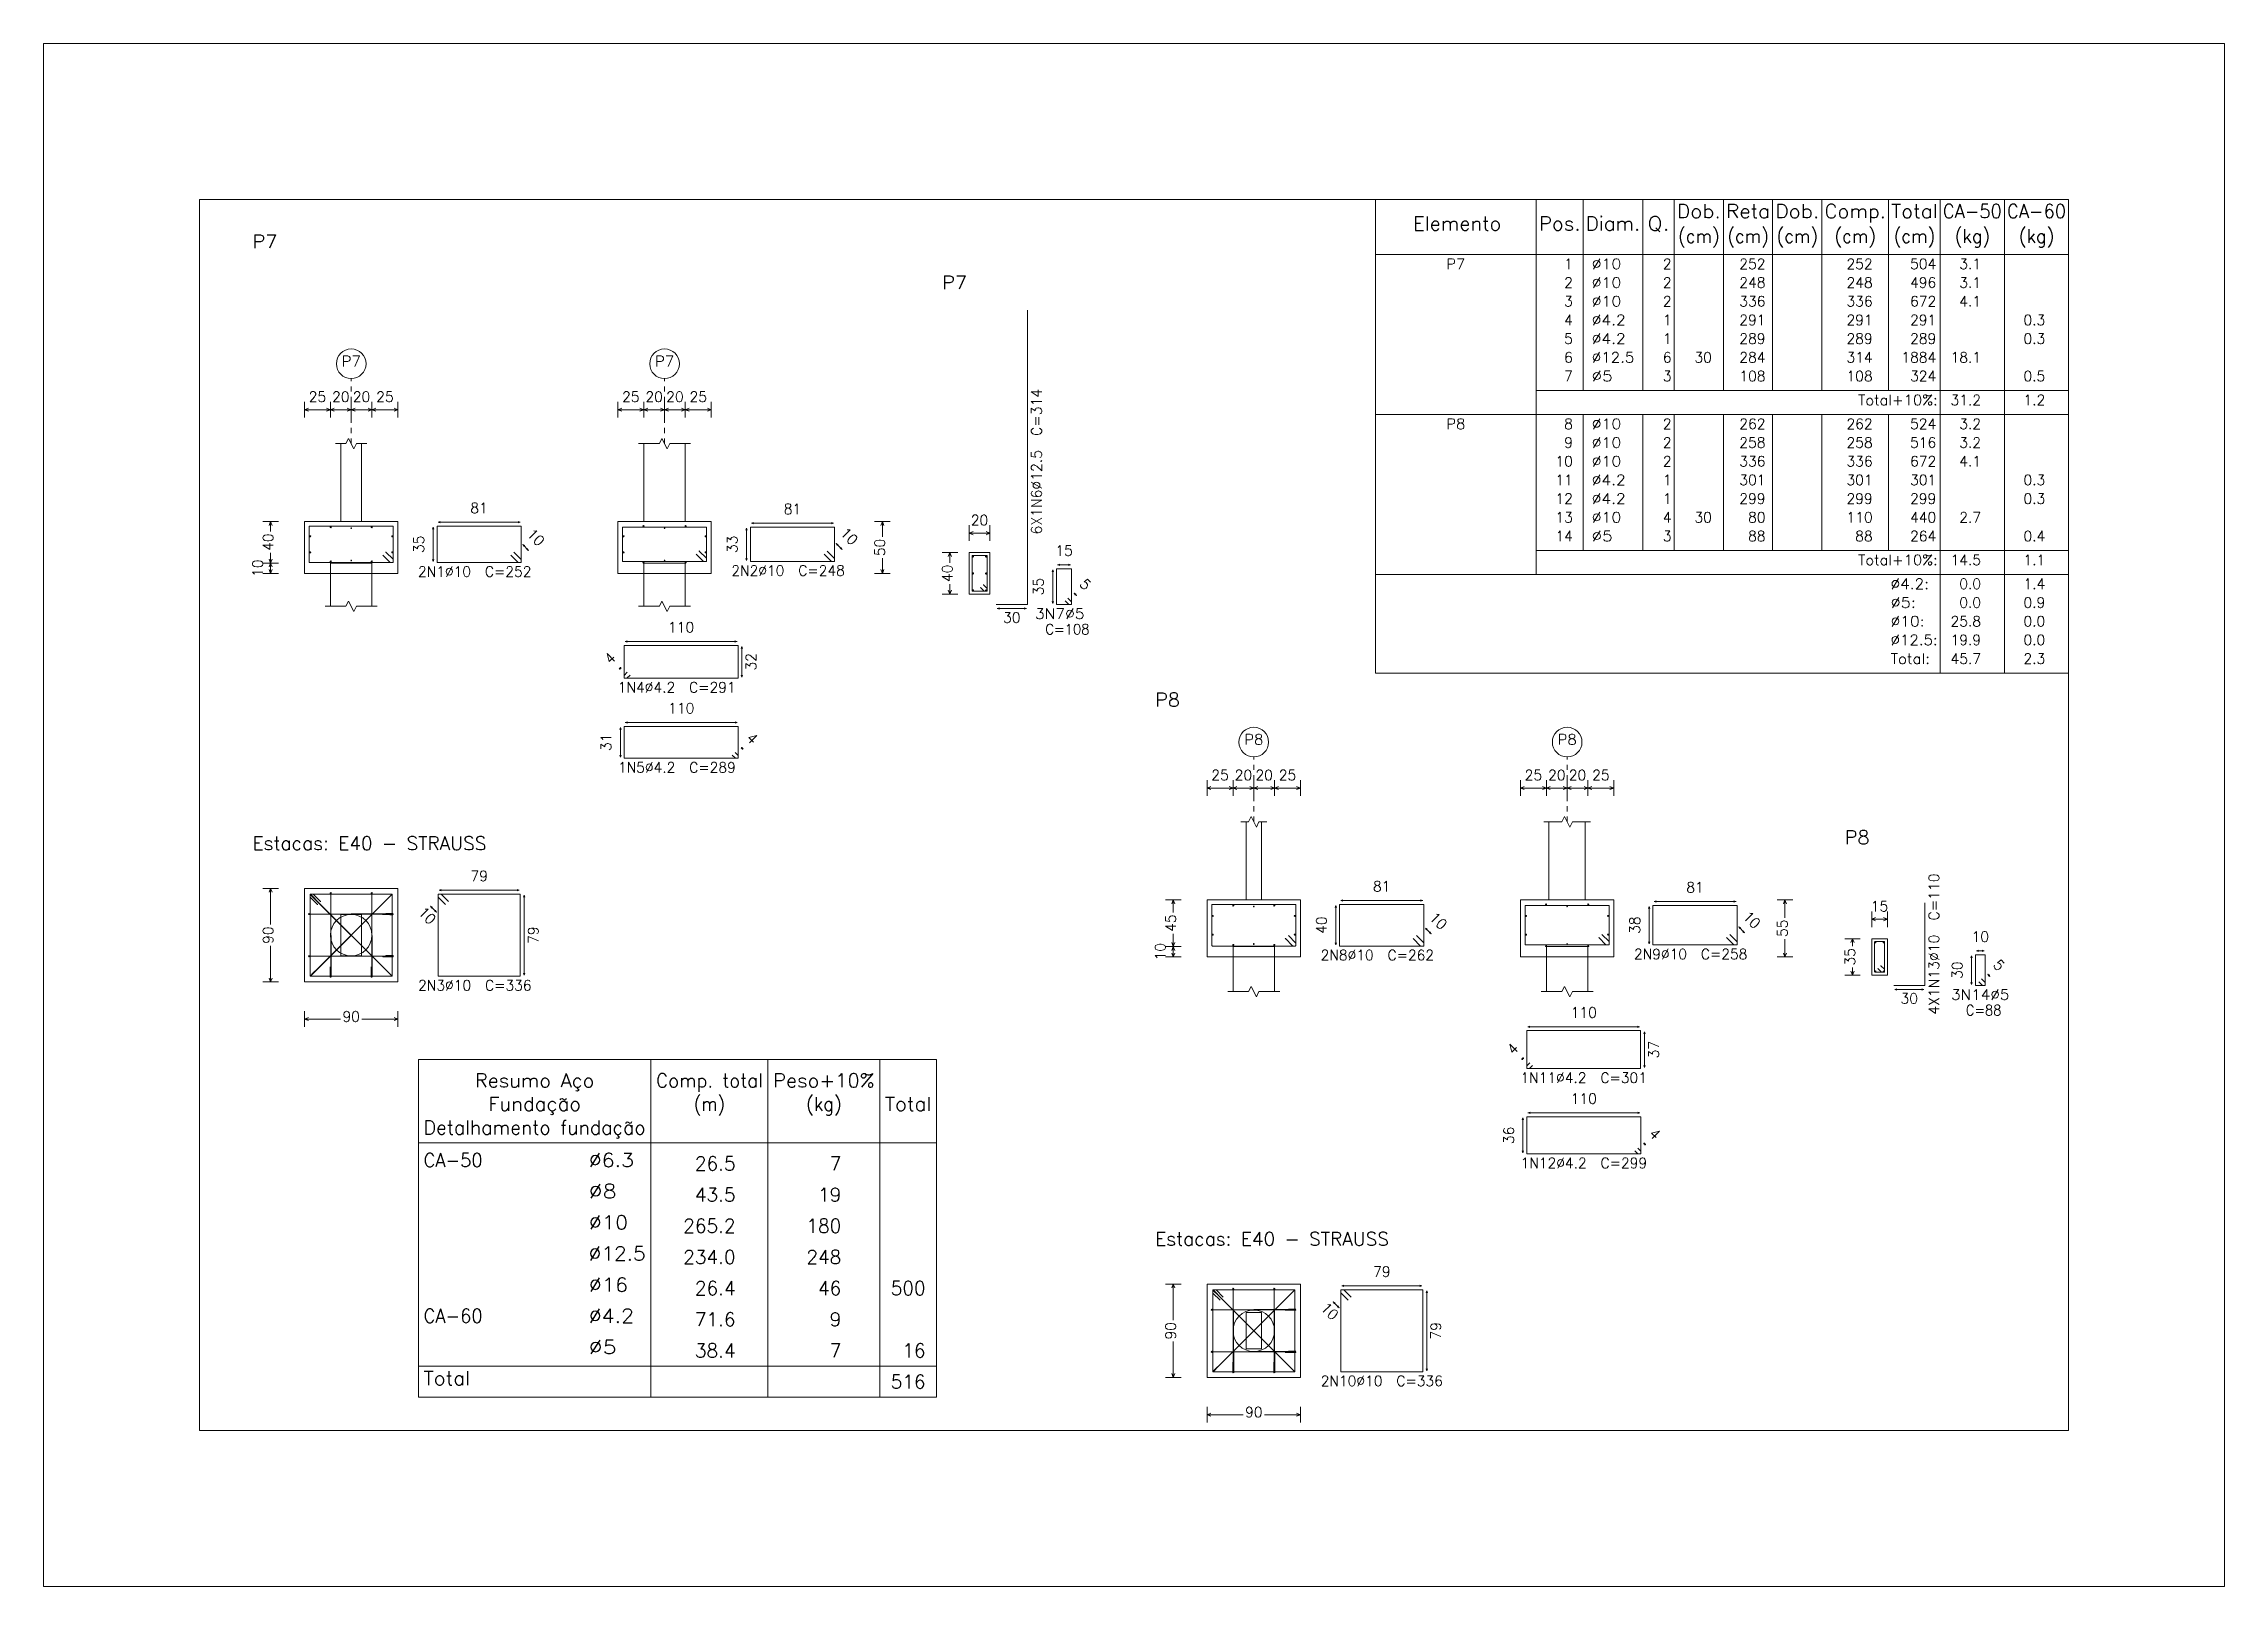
# Model space of a CAD drawing. Header units: millimetres. Extents: x 0 to 376, y 0 to 134.
# Drawn here: x 176.78 to 218.78, y 92.2 to 121.9 of the extents above; entities that cross this region are included whole.
import ezdxf
from ezdxf.enums import TextEntityAlignment as Align

# ---------------------------------------------------------------- set-up
doc = ezdxf.new("R2010")
doc.units = ezdxf.units.MM
doc.linetypes.add('CYPE_PUNTO', pattern=[0.075, 0, -0.075])
for name, color, linetype, lineweight in [('FUN_COTAS', 2, 'Continuous', 0), ('FUN_DES_ARMADURAS', 4, 'Continuous', 0), ('FUN_GEOMETRIA', 2, 'Continuous', 0), ('FUN_REFEREN', 2, 'Continuous', 0), ('FUN_TXT_ARMADURAS', 3, 'Continuous', 0), ('QUAD_BORDA', 1, 'Continuous', 20), ('QUAD_LIMITES', 2, 'Continuous', 0), ('TABELAS', 1, 'Continuous', 9), ('TEXTO_TABELAS', 1, 'Continuous', 0)]:
    doc.layers.add(name, color=color, linetype=linetype, lineweight=lineweight)
doc.styles.add('CYPETXT', font='romans__.ttf', dxfattribs={"height": 0.2})

msp = doc.modelspace()

# ---------------------------------------------------------------- texts
at = {"layer": 'FUN_COTAS', "style": 'CYPETXT'}
for s, width, p, p2 in [('P7', 0.935124, (182.5201, 115.6878), (182.8891, 115.6878)), ('P7', 0.935124, (188.5552, 115.6878), (188.9242, 115.6878)), ('25', 0.872274, (181.8866, 115.0025), (182.2226, 115.0025)), ('20', 0.872274, (182.3366, 115.0025), (182.6726, 115.0025)), ('20', 0.872274, (182.7366, 115.0025), (183.0726, 115.0025)), ('25', 0.872274, (183.1866, 115.0025), (183.5226, 115.0025)), ('25', 0.872274, (187.9217, 115.0025), (188.2577, 115.0025)), ('20', 0.872274, (188.3717, 115.0025), (188.7077, 115.0025)), ('20', 0.872274, (188.7717, 115.0025), (189.1077, 115.0025)), ('25', 0.872274, (189.2217, 115.0025), (189.5577, 115.0025)), ('20', 0.872274, (194.6383, 112.6272), (194.9743, 112.6272)), ('P8', 0.935124, (199.9037, 108.4048), (200.2727, 108.4048)), ('P8', 0.935124, (205.9388, 108.4048), (206.3078, 108.4048)), ('25', 0.872274, (199.2702, 107.7195), (199.6062, 107.7195)), ('20', 0.872274, (199.7202, 107.7195), (200.0562, 107.7195)), ('20', 0.872274, (200.1202, 107.7195), (200.4562, 107.7195)), ('25', 0.872274, (200.5702, 107.7195), (200.9062, 107.7195)), ('25', 0.872274, (205.3053, 107.7195), (205.6413, 107.7195)), ('20', 0.872274, (205.7553, 107.7195), (206.0913, 107.7195)), ('20', 0.872274, (206.1553, 107.7195), (206.4913, 107.7195)), ('25', 0.872274, (206.6053, 107.7195), (206.9413, 107.7195)), ('15', 0.872274, (211.9719, 105.1941), (212.3079, 105.1941)), ('90', 0.872274, (182.5366, 103.0718), (182.8726, 103.0718)), ('90', 0.872274, (199.9202, 95.4554), (200.2562, 95.4554))]:
    msp.add_text(s, height=0.2, dxfattribs=dict(at, width=width)).set_placement(p, p2, align=Align.FIT)
at = {"layer": 'FUN_COTAS', "style": 'CYPETXT', "width": 0.872274}
for s, p, p2 in [('40', (181.2036, 112.1335), (181.2036, 112.4695)), ('50', (192.9851, 112.0335), (192.9851, 112.3695)), ('10', (181.0036, 111.6335), (181.0036, 111.9695)), ('40', (194.2851, 111.5335), (194.2851, 111.8695)), ('45', (198.5872, 104.8005), (198.5872, 105.1365)), ('55', (210.3687, 104.7005), (210.3687, 105.0365)), ('90', (181.2036, 104.5688), (181.2036, 104.9048)), ('10', (198.3872, 104.2505), (198.3872, 104.5865)), ('35', (211.6687, 104.1505), (211.6687, 104.4865)), ('90', (198.5872, 96.9524), (198.5872, 97.2884))]:
    msp.add_text(s, height=0.2, rotation=90, dxfattribs=at).set_placement(p, p2, align=Align.FIT)
at = {"layer": 'FUN_REFEREN', "style": 'CYPETXT', "width": 0.935124}
for s, p, p2 in [('P7', (180.8036, 117.9622), (181.2833, 117.9622)), ('P8', (198.1872, 109.1402), (198.6669, 109.1402))]:
    msp.add_text(s, height=0.26, dxfattribs=at).set_placement(p, p2, align=Align.FIT)
at = {"layer": 'FUN_TXT_ARMADURAS', "style": 'CYPETXT'}
for s, height, width, p, p2 in [('P7', 0.26, 0.935124, (194.0851, 117.1722), (194.5648, 117.1722)), ('81', 0.2, 0.872274, (184.9996, 112.8615), (185.3356, 112.8615)), ('81', 0.2, 0.872274, (191.0347, 112.8415), (191.3707, 112.8415)), ('15', 0.2, 0.872274, (196.2673, 112.0415), (196.6033, 112.0415)), ('2N1%%c10  C=252', 0.2, 0.819881, (183.9916, 111.6365), (186.1756, 111.6365)), ('2N2%%c10  C=248', 0.2, 0.819881, (190.0267, 111.6565), (192.2107, 111.6565)), ('30', 0.2, 0.872274, (195.2603, 110.7515), (195.5963, 110.7515)), ('3N7%%c5', 0.2, 0.953428, (195.8743, 110.8265), (196.8283, 110.8265)), ('110', 0.2, 0.872274, (188.8061, 110.5652), (189.3101, 110.5652)), (' C=108', 0.2, 0.770929, (195.9463, 110.5265), (196.9243, 110.5265)), ('1N4%%c4.2  C=291', 0.2, 0.821025, (187.8401, 109.4086), (190.1081, 109.4086)), ('110', 0.2, 0.872274, (188.8091, 109.0066), (189.3131, 109.0066)), ('1N5%%c4.2  C=289', 0.2, 0.821025, (187.8431, 107.8668), (190.1111, 107.8668)), ('P8', 0.26, 0.935124, (211.4687, 106.4921), (211.9484, 106.4921)), ('Estacas: E40 - STRAUSS', 0.26, 0.863788, (180.8036, 106.3768), (185.3081, 106.3768)), ('79', 0.2, 0.872274, (185.0019, 105.7768), (185.3379, 105.7768)), ('81', 0.2, 0.872274, (202.3832, 105.5785), (202.7192, 105.5785)), ('81', 0.2, 0.872274, (208.4183, 105.5585), (208.7543, 105.5585)), ('10', 0.2, 0.872274, (213.9119, 104.6085), (214.2479, 104.6085)), ('2N8%%c10  C=262', 0.2, 0.819881, (201.3752, 104.2535), (203.5592, 104.2535)), ('2N9%%c10  C=258', 0.2, 0.819881, (207.4103, 104.2735), (209.5943, 104.2735)), ('2N3%%c10  C=336', 0.2, 0.819881, (183.9939, 103.6718), (186.1779, 103.6718)), ('110', 0.2, 0.872274, (206.1897, 103.1488), (206.6937, 103.1488)), ('30', 0.2, 0.872274, (212.5439, 103.4185), (212.8799, 103.4185)), ('3N14%%c5', 0.2, 0.940329, (213.5189, 103.4935), (214.6409, 103.4935)), (' C=88', 0.2, 0.752788, (213.6749, 103.1935), (214.4849, 103.1935)), ('1N11%%c4.2  C=301', 0.2, 0.824365, (205.2237, 101.8922), (207.6597, 101.8922)), ('110', 0.2, 0.872274, (206.1927, 101.4902), (206.6967, 101.4902)), ('1N12%%c4.2  C=299', 0.2, 0.824365, (205.2267, 100.2504), (207.6627, 100.2504)), ('Estacas: E40 - STRAUSS', 0.26, 0.863788, (198.1872, 98.7604), (202.6917, 98.7604)), ('79', 0.2, 0.872274, (202.3855, 98.1604), (202.7215, 98.1604)), ('2N10%%c10  C=336', 0.2, 0.823414, (201.3775, 96.0554), (203.7295, 96.0554))]:
    msp.add_text(s, height=height, dxfattribs=dict(at, width=width)).set_placement(p, p2, align=Align.FIT)
for s, rotation, width, p, p2 in [('6X1N6%%c12.5  C=314', 90, 0.838872, (196.0033, 112.4518), (196.0033, 115.2538)), ('35', 90, 0.872274, (184.1076, 112.0935), (184.1076, 112.4295)), ('10', 315.00247, 0.872274, (186.0709, 112.4438), (186.3085, 112.2063)), ('33', 90, 0.872274, (190.1427, 112.0935), (190.1427, 112.4295)), ('10', 315.00247, 0.872274, (192.1061, 112.4638), (192.3437, 112.2263)), ('35', 90, 0.872274, (196.0403, 111.2785), (196.0403, 111.6145)), ('5', 314.99629, 0.872274, (196.7154, 111.4811), (196.8342, 111.3622)), ('4', 45, 0.872274, (187.7015, 109.9379), (187.8203, 110.0567)), ('32', 90, 0.872274, (190.5053, 109.8314), (190.5053, 110.1674)), ('31', 90, 0.872274, (187.7139, 108.2812), (187.7139, 108.6172)), ('4', 315, 0.872274, (190.299, 108.5149), (190.4177, 108.3961)), ('4X1N13%%c10  C=110', 90, 0.838475, (213.2869, 103.2061), (213.2869, 105.9241)), ('10', 315, 0.872274, (183.9783, 105.1613), (184.2159, 104.9237)), ('40', 90, 0.872274, (201.4912, 104.7605), (201.4912, 105.0965)), ('10', 315.00124, 0.872274, (203.4545, 105.0608), (203.6921, 104.8233)), ('38', 90, 0.872274, (207.5263, 104.7605), (207.5263, 105.0965)), ('10', 315.00247, 0.872274, (209.4897, 105.0808), (209.7273, 104.8433)), ('79', 90, 0.872274, (186.3099, 104.5688), (186.3099, 104.9048)), ('30', 90, 0.872274, (213.7349, 103.8955), (213.7349, 104.2315)), ('5', 314.99134, 0.872274, (214.31, 104.148), (214.4288, 104.0292)), ('4', 45, 0.872274, (205.0851, 102.4215), (205.2039, 102.5403)), ('37', 90, 0.872274, (207.8889, 102.365), (207.8889, 102.701)), ('36', 90, 0.872274, (205.0975, 100.7148), (205.0975, 101.0508)), ('4', 315, 0.872274, (207.6826, 100.8985), (207.8013, 100.7797)), ('10', 315, 0.872274, (201.3619, 97.545), (201.5995, 97.3074)), ('79', 90, 0.872274, (203.6935, 96.9524), (203.6935, 97.2884))]:
    msp.add_text(s, height=0.2, rotation=rotation, dxfattribs=dict(at, width=width)).set_placement(p, p2, align=Align.FIT)
at = {"layer": 'TEXTO_TABELAS', "style": 'CYPETXT'}
for s, height, width, p, p2 in [('Elemento', 0.26667, 0.923378, (203.154, 118.3038), (204.854, 118.3038)), ('Pos.', 0.26667, 0.930268, (205.579, 118.3038), (206.383, 118.3038)), ('Diam.', 0.26667, 0.924488, (206.483, 118.3038), (207.531, 118.3038)), ('Q.', 0.26667, 1.025806, (207.671, 118.3038), (208.095, 118.3038)), ('Dob.', 0.26667, 0.953523, (208.235, 118.5438), (209.083, 118.5438)), ('Reta', 0.26667, 0.94055, (209.183, 118.5438), (210.031, 118.5438)), ('Dob.', 0.26667, 0.953523, (210.131, 118.5438), (210.979, 118.5438)), ('Comp.', 0.26667, 0.895522, (211.079, 118.5438), (212.263, 118.5438)), ('Total', 0.26667, 0.935673, (212.363, 118.5438), (213.259, 118.5438)), ('CA-50', 0.26667, 0.813132, (213.359, 118.5438), (214.495, 118.5438)), ('CA-60', 0.26667, 0.813132, (214.595, 118.5438), (215.731, 118.5438)), ('(cm)', 0.26667, 0.819001, (208.259, 118.0638), (209.059, 118.0638)), ('(cm)', 0.26667, 0.819001, (209.207, 118.0638), (210.007, 118.0638)), ('(cm)', 0.26667, 0.819001, (210.155, 118.0638), (210.955, 118.0638)), ('(cm)', 0.26667, 0.819001, (211.271, 118.0638), (212.071, 118.0638)), ('(cm)', 0.26667, 0.819001, (212.411, 118.0638), (213.211, 118.0638)), ('(kg)', 0.26667, 0.827954, (213.585, 118.0638), (214.269, 118.0638)), ('(kg)', 0.26667, 0.827954, (214.821, 118.0638), (215.505, 118.0638)), ('P7', 0.2, 0.935124, (203.7945, 117.5605), (204.1635, 117.5605)), ('1', 0.2, 0.872274, (206.065, 117.5605), (206.233, 117.5605)), ('%%c10', 0.2, 0.955414, (206.596, 117.5605), (207.166, 117.5605)), ('2', 0.2, 0.872274, (207.967, 117.5605), (208.135, 117.5605)), ('252', 0.2, 0.872274, (209.439, 117.5605), (209.943, 117.5605)), ('252', 0.2, 0.872274, (211.503, 117.5605), (212.007, 117.5605)), ('504', 0.2, 0.872274, (212.727, 117.5605), (213.231, 117.5605)), ('3.1', 0.2, 0.868127, (213.675, 117.5605), (214.095, 117.5605)), ('2', 0.2, 0.872274, (206.065, 117.2005), (206.233, 117.2005)), ('%%c10', 0.2, 0.955414, (206.596, 117.2005), (207.166, 117.2005)), ('2', 0.2, 0.872274, (207.967, 117.2005), (208.135, 117.2005)), ('248', 0.2, 0.872274, (209.439, 117.2005), (209.943, 117.2005)), ('248', 0.2, 0.872274, (211.503, 117.2005), (212.007, 117.2005)), ('496', 0.2, 0.872274, (212.727, 117.2005), (213.231, 117.2005)), ('3.1', 0.2, 0.868127, (213.675, 117.2005), (214.095, 117.2005)), ('3', 0.2, 0.872274, (206.065, 116.8405), (206.233, 116.8405)), ('%%c10', 0.2, 0.955414, (206.596, 116.8405), (207.166, 116.8405)), ('2', 0.2, 0.872274, (207.967, 116.8405), (208.135, 116.8405)), ('336', 0.2, 0.872274, (209.439, 116.8405), (209.943, 116.8405)), ('336', 0.2, 0.872274, (211.503, 116.8405), (212.007, 116.8405)), ('672', 0.2, 0.872274, (212.727, 116.8405), (213.231, 116.8405)), ('4.1', 0.2, 0.868127, (213.675, 116.8405), (214.095, 116.8405)), ('4', 0.2, 0.872274, (206.065, 116.4805), (206.233, 116.4805)), ('%%c4.2', 0.2, 0.940736, (206.596, 116.4805), (207.25, 116.4805)), ('1', 0.2, 0.872274, (207.967, 116.4805), (208.135, 116.4805)), ('291', 0.2, 0.872274, (209.439, 116.4805), (209.943, 116.4805)), ('291', 0.2, 0.872274, (211.503, 116.4805), (212.007, 116.4805)), ('291', 0.2, 0.872274, (212.727, 116.4805), (213.231, 116.4805)), ('0.3', 0.2, 0.868127, (214.911, 116.4805), (215.331, 116.4805)), ('5', 0.2, 0.872274, (206.065, 116.1205), (206.233, 116.1205)), ('6', 0.2, 0.872274, (206.065, 115.7605), (206.233, 115.7605)), ('%%c12.5', 0.2, 0.925884, (206.596, 115.7605), (207.418, 115.7605)), ('%%c4.2', 0.2, 0.940736, (206.596, 116.1205), (207.25, 116.1205)), ('6', 0.2, 0.872274, (207.967, 115.7605), (208.135, 115.7605)), ('1', 0.2, 0.872274, (207.967, 116.1205), (208.135, 116.1205)), ('30', 0.2, 0.872274, (208.575, 115.7605), (208.911, 115.7605)), ('289', 0.2, 0.872274, (209.439, 116.1205), (209.943, 116.1205)), ('284', 0.2, 0.872274, (209.439, 115.7605), (209.943, 115.7605)), ('289', 0.2, 0.872274, (211.503, 116.1205), (212.007, 116.1205)), ('314', 0.2, 0.872274, (211.503, 115.7605), (212.007, 115.7605)), ('1884', 0.2, 0.872274, (212.559, 115.7605), (213.231, 115.7605)), ('289', 0.2, 0.872274, (212.727, 116.1205), (213.231, 116.1205)), ('18.1', 0.2, 0.869308, (213.507, 115.7605), (214.095, 115.7605)), ('0.3', 0.2, 0.868127, (214.911, 116.1205), (215.331, 116.1205)), ('7', 0.2, 0.872274, (206.065, 115.4005), (206.233, 115.4005)), ('%%c5', 0.2, 0.99505, (206.596, 115.4005), (206.998, 115.4005)), ('3', 0.2, 0.872274, (207.967, 115.4005), (208.135, 115.4005)), ('108', 0.2, 0.872274, (209.439, 115.4005), (209.943, 115.4005)), ('108', 0.2, 0.872274, (211.503, 115.4005), (212.007, 115.4005)), ('324', 0.2, 0.872274, (212.727, 115.4005), (213.231, 115.4005)), ('0.5', 0.2, 0.868127, (214.911, 115.4005), (215.331, 115.4005)), ('Total+10%:', 0.2, 0.906671, (211.726, 114.9405), (213.259, 114.9405)), ('31.2', 0.2, 0.869308, (213.507, 114.9405), (214.095, 114.9405)), ('1.2', 0.2, 0.868127, (214.911, 114.9405), (215.331, 114.9405)), ('P8', 0.2, 0.935124, (203.7945, 114.4805), (204.1635, 114.4805)), ('8', 0.2, 0.872274, (206.065, 114.4805), (206.233, 114.4805)), ('%%c10', 0.2, 0.955414, (206.596, 114.4805), (207.166, 114.4805)), ('2', 0.2, 0.872274, (207.967, 114.4805), (208.135, 114.4805)), ('262', 0.2, 0.872274, (209.439, 114.4805), (209.943, 114.4805)), ('262', 0.2, 0.872274, (211.503, 114.4805), (212.007, 114.4805)), ('524', 0.2, 0.872274, (212.727, 114.4805), (213.231, 114.4805)), ('3.2', 0.2, 0.868127, (213.675, 114.4805), (214.095, 114.4805)), ('9', 0.2, 0.872274, (206.065, 114.1205), (206.233, 114.1205)), ('%%c10', 0.2, 0.955414, (206.596, 114.1205), (207.166, 114.1205)), ('2', 0.2, 0.872274, (207.967, 114.1205), (208.135, 114.1205)), ('258', 0.2, 0.872274, (209.439, 114.1205), (209.943, 114.1205)), ('258', 0.2, 0.872274, (211.503, 114.1205), (212.007, 114.1205)), ('516', 0.2, 0.872274, (212.727, 114.1205), (213.231, 114.1205)), ('3.2', 0.2, 0.868127, (213.675, 114.1205), (214.095, 114.1205)), ('10', 0.2, 0.872274, (205.897, 113.7605), (206.233, 113.7605)), ('%%c10', 0.2, 0.955414, (206.596, 113.7605), (207.166, 113.7605)), ('2', 0.2, 0.872274, (207.967, 113.7605), (208.135, 113.7605)), ('336', 0.2, 0.872274, (209.439, 113.7605), (209.943, 113.7605)), ('336', 0.2, 0.872274, (211.503, 113.7605), (212.007, 113.7605)), ('672', 0.2, 0.872274, (212.727, 113.7605), (213.231, 113.7605)), ('4.1', 0.2, 0.868127, (213.675, 113.7605), (214.095, 113.7605)), ('11', 0.2, 0.872274, (205.897, 113.4005), (206.233, 113.4005)), ('%%c4.2', 0.2, 0.940736, (206.596, 113.4005), (207.25, 113.4005)), ('1', 0.2, 0.872274, (207.967, 113.4005), (208.135, 113.4005)), ('301', 0.2, 0.872274, (209.439, 113.4005), (209.943, 113.4005)), ('301', 0.2, 0.872274, (211.503, 113.4005), (212.007, 113.4005)), ('301', 0.2, 0.872274, (212.727, 113.4005), (213.231, 113.4005)), ('0.3', 0.2, 0.868127, (214.911, 113.4005), (215.331, 113.4005)), ('12', 0.2, 0.872274, (205.897, 113.0405), (206.233, 113.0405)), ('%%c4.2', 0.2, 0.940736, (206.596, 113.0405), (207.25, 113.0405)), ('1', 0.2, 0.872274, (207.967, 113.0405), (208.135, 113.0405)), ('299', 0.2, 0.872274, (209.439, 113.0405), (209.943, 113.0405)), ('299', 0.2, 0.872274, (211.503, 113.0405), (212.007, 113.0405)), ('299', 0.2, 0.872274, (212.727, 113.0405), (213.231, 113.0405)), ('0.3', 0.2, 0.868127, (214.911, 113.0405), (215.331, 113.0405)), ('13', 0.2, 0.872274, (205.897, 112.6805), (206.233, 112.6805)), ('%%c10', 0.2, 0.955414, (206.596, 112.6805), (207.166, 112.6805)), ('4', 0.2, 0.872274, (207.967, 112.6805), (208.135, 112.6805)), ('30', 0.2, 0.872274, (208.575, 112.6805), (208.911, 112.6805)), ('80', 0.2, 0.872274, (209.607, 112.6805), (209.943, 112.6805)), ('110', 0.2, 0.872274, (211.503, 112.6805), (212.007, 112.6805)), ('440', 0.2, 0.872274, (212.727, 112.6805), (213.231, 112.6805)), ('2.7', 0.2, 0.868127, (213.675, 112.6805), (214.095, 112.6805)), ('14', 0.2, 0.872274, (205.897, 112.3205), (206.233, 112.3205)), ('%%c5', 0.2, 0.99505, (206.596, 112.3205), (206.998, 112.3205)), ('3', 0.2, 0.872274, (207.967, 112.3205), (208.135, 112.3205)), ('88', 0.2, 0.872274, (209.607, 112.3205), (209.943, 112.3205)), ('88', 0.2, 0.872274, (211.671, 112.3205), (212.007, 112.3205)), ('264', 0.2, 0.872274, (212.727, 112.3205), (213.231, 112.3205)), ('0.4', 0.2, 0.868127, (214.911, 112.3205), (215.331, 112.3205)), ('Total+10%:', 0.2, 0.906671, (211.726, 111.8605), (213.259, 111.8605)), ('14.5', 0.2, 0.869308, (213.507, 111.8605), (214.095, 111.8605)), ('1.1', 0.2, 0.868127, (214.911, 111.8605), (215.331, 111.8605)), ('%%c4.2:', 0.2, 0.929705, (212.353, 111.4005), (213.091, 111.4005)), ('0.0', 0.2, 0.868127, (213.675, 111.4005), (214.095, 111.4005)), ('1.4', 0.2, 0.868127, (214.911, 111.4005), (215.331, 111.4005)), ('%%c10:', 0.2, 0.940736, (212.353, 110.6805), (213.007, 110.6805)), ('%%c5:', 0.2, 0.966972, (212.353, 111.0405), (212.839, 111.0405)), ('25.8', 0.2, 0.869308, (213.507, 110.6805), (214.095, 110.6805)), ('0.0', 0.2, 0.868127, (213.675, 111.0405), (214.095, 111.0405)), ('0.9', 0.2, 0.868127, (214.911, 111.0405), (215.331, 111.0405)), ('0.0', 0.2, 0.868127, (214.911, 110.6805), (215.331, 110.6805)), ('%%c12.5:', 0.2, 0.918491, (212.353, 110.3205), (213.259, 110.3205)), ('19.9', 0.2, 0.869308, (213.507, 110.3205), (214.095, 110.3205)), ('0.0', 0.2, 0.868127, (214.911, 110.3205), (215.331, 110.3205)), ('Total:', 0.2, 0.925563, (212.353, 109.9605), (213.109, 109.9605)), ('45.7', 0.2, 0.869308, (213.507, 109.9605), (214.095, 109.9605)), ('2.3', 0.2, 0.868127, (214.911, 109.9605), (215.331, 109.9605)), ('Resumo Aço', 0.26667, 0.895546, (185.0876, 101.8077), (187.3876, 101.8077)), ('Comp. total', 0.266667, 0.822839, (188.5756, 101.8077), (190.6316, 101.8077)), ('Peso+10%', 0.26667, 0.916489, (190.8316, 101.8077), (192.7836, 101.8077)), ('(m)', 0.26667, 0.805297, (189.3036, 101.3543), (189.9036, 101.3543)), ('(kg)', 0.26667, 0.827954, (191.4656, 101.3543), (192.1496, 101.3543)), ('Fundação', 0.26667, 0.926873, (185.3436, 101.3543), (187.1316, 101.3543)), ('Total', 0.26667, 0.935673, (192.9836, 101.3543), (193.8796, 101.3543)), ('Detalhamento fundação', 0.266667, 0.876565, (184.0996, 100.901), (188.3756, 100.901)), ('CA-50', 0.26667, 0.813132, (184.0996, 100.2743), (185.2356, 100.2743)), ('%%c6.3', 0.26667, 0.940736, (187.2796, 100.2743), (188.1516, 100.2743)), ('26.5', 0.26667, 0.869308, (189.3236, 100.2077), (190.1076, 100.2077)), ('7', 0.2667, 0.872274, (191.9196, 100.2077), (192.1436, 100.2077)), ('%%c8', 0.26667, 0.99505, (187.2796, 99.6743), (187.8156, 99.6743)), ('43.5', 0.26667, 0.869308, (189.3236, 99.6077), (190.1076, 99.6077)), ('19', 0.26667, 0.872274, (191.6956, 99.6077), (192.1436, 99.6077)), ('%%c10', 0.26667, 0.955414, (187.2796, 99.0743), (188.0396, 99.0743)), ('265.2', 0.26667, 0.869965, (189.0996, 99.0077), (190.1076, 99.0077)), ('180', 0.26667, 0.872274, (191.4716, 99.0077), (192.1436, 99.0077)), ('%%c12.5', 0.26667, 0.925884, (187.2796, 98.4743), (188.3756, 98.4743)), ('234.0', 0.26667, 0.869965, (189.0996, 98.4077), (190.1076, 98.4077)), ('248', 0.26667, 0.872274, (191.4716, 98.4077), (192.1436, 98.4077)), ('%%c16', 0.26667, 0.955414, (187.2796, 97.8743), (188.0396, 97.8743)), ('26.4', 0.26667, 0.869308, (189.3236, 97.8077), (190.1076, 97.8077)), ('46', 0.26667, 0.872274, (191.6956, 97.8077), (192.1436, 97.8077)), ('500', 0.26667, 0.872274, (193.0956, 97.8077), (193.7676, 97.8077)), ('CA-60', 0.26667, 0.813132, (184.0996, 97.2743), (185.2356, 97.2743)), ('%%c4.2', 0.26667, 0.940736, (187.2796, 97.2743), (188.1516, 97.2743)), ('71.6', 0.26667, 0.869308, (189.3236, 97.2077), (190.1076, 97.2077)), ('9', 0.2667, 0.872274, (191.9196, 97.2077), (192.1436, 97.2077)), ('%%c5', 0.26667, 0.99505, (187.2796, 96.6743), (187.8156, 96.6743)), ('38.4', 0.26667, 0.869308, (189.3236, 96.6077), (190.1076, 96.6077)), ('7', 0.2667, 0.872274, (191.9196, 96.6077), (192.1436, 96.6077)), ('16', 0.26667, 0.872274, (193.3196, 96.6077), (193.7676, 96.6077)), ('Total', 0.26667, 0.935673, (184.0996, 96.0743), (184.9956, 96.0743)), ('516', 0.26667, 0.872274, (193.0956, 96.0077), (193.7676, 96.0077))]:
    msp.add_text(s, height=height, dxfattribs=dict(at, width=width)).set_placement(p, p2, align=Align.FIT)

# ---------------------------------------------------------------- hatches: boundary and pattern name
at = {"layer": 'FUN_DES_ARMADURAS'}
h = msp.add_hatch(color=256, dxfattribs=at)
edge = h.paths.add_edge_path(flags=0)
edge.add_arc((183.3132, 112.0529), 0.0016, 0, 360)
h = msp.add_hatch(color=256, dxfattribs=at)
edge = h.paths.add_edge_path(flags=0)
edge.add_arc((183.3732, 112.1129), 0.0016, 0, 360)
h = msp.add_hatch(color=256, dxfattribs=at)
edge = h.paths.add_edge_path(flags=0)
edge.add_arc((189.3483, 112.0729), 0.0016, 0, 360)
h = msp.add_hatch(color=256, dxfattribs=at)
edge = h.paths.add_edge_path(flags=0)
edge.add_arc((189.4083, 112.1329), 0.0016, 0, 360)
h = msp.add_hatch(color=256, dxfattribs=at)
edge = h.paths.add_edge_path(flags=0)
edge.add_arc((194.8256, 111.4272), 0.0016, 0, 360)
h = msp.add_hatch(color=256, dxfattribs=at)
edge = h.paths.add_edge_path(flags=0)
edge.add_arc((194.8806, 111.4822), 0.0016, 0, 360)
h = msp.add_hatch(color=256, dxfattribs=at)
edge = h.paths.add_edge_path(flags=0)
edge.add_arc((181.9674, 105.4671), 0.0016, 0, 360)
h = msp.add_hatch(color=256, dxfattribs=at)
edge = h.paths.add_edge_path(flags=0)
edge.add_arc((182.012, 105.4351), 0.0016, 0, 360)
h = msp.add_hatch(color=256, dxfattribs=at)
edge = h.paths.add_edge_path(flags=0)
edge.add_arc((182.056, 105.3253), 0.0016, 0, 360)
h = msp.add_hatch(color=256, dxfattribs=at)
edge = h.paths.add_edge_path(flags=0)
edge.add_arc((182.116, 105.3853), 0.0016, 0, 360)
h = msp.add_hatch(color=256, dxfattribs=at)
edge = h.paths.add_edge_path(flags=0)
edge.add_arc((183.3132, 105.1325), 0.0016, 0, 360)
h = msp.add_hatch(color=256, dxfattribs=at)
edge = h.paths.add_edge_path(flags=0)
edge.add_arc((183.3732, 105.1538), 0.0016, 0, 360)
h = msp.add_hatch(color=256, dxfattribs=at)
edge = h.paths.add_edge_path(flags=0)
edge.add_arc((200.6968, 104.6699), 0.0016, 0, 360)
h = msp.add_hatch(color=256, dxfattribs=at)
edge = h.paths.add_edge_path(flags=0)
edge.add_arc((200.7568, 104.7299), 0.0016, 0, 360)
h = msp.add_hatch(color=256, dxfattribs=at)
edge = h.paths.add_edge_path(flags=0)
edge.add_arc((206.7319, 104.6899), 0.0016, 0, 360)
h = msp.add_hatch(color=256, dxfattribs=at)
edge = h.paths.add_edge_path(flags=0)
edge.add_arc((206.7919, 104.7499), 0.0016, 0, 360)
h = msp.add_hatch(color=256, dxfattribs=at)
edge = h.paths.add_edge_path(flags=0)
edge.add_arc((183.3132, 104.3225), 0.0016, 0, 360)
h = msp.add_hatch(color=256, dxfattribs=at)
edge = h.paths.add_edge_path(flags=0)
edge.add_arc((183.3732, 104.3438), 0.0016, 0, 360)
h = msp.add_hatch(color=256, dxfattribs=at)
edge = h.paths.add_edge_path(flags=0)
edge.add_arc((181.9742, 103.9995), 0.0016, 0, 360)
h = msp.add_hatch(color=256, dxfattribs=at)
edge = h.paths.add_edge_path(flags=0)
edge.add_arc((182.0063, 104.0441), 0.0016, 0, 360)
h = msp.add_hatch(color=256, dxfattribs=at)
edge = h.paths.add_edge_path(flags=0)
edge.add_arc((182.3005, 104.1282), 0.0016, 0, 360)
h = msp.add_hatch(color=256, dxfattribs=at)
edge = h.paths.add_edge_path(flags=0)
edge.add_arc((182.3218, 104.0682), 0.0016, 0, 360)
h = msp.add_hatch(color=256, dxfattribs=at)
edge = h.paths.add_edge_path(flags=0)
edge.add_arc((183.0905, 104.1282), 0.0016, 0, 360)
h = msp.add_hatch(color=256, dxfattribs=at)
edge = h.paths.add_edge_path(flags=0)
edge.add_arc((183.1118, 104.0682), 0.0016, 0, 360)
h = msp.add_hatch(color=256, dxfattribs=at)
edge = h.paths.add_edge_path(flags=0)
edge.add_arc((212.1093, 104.0942), 0.0016, 0, 360)
h = msp.add_hatch(color=256, dxfattribs=at)
edge = h.paths.add_edge_path(flags=0)
edge.add_arc((212.1642, 104.1492), 0.0016, 0, 360)
h = msp.add_hatch(color=256, dxfattribs=at)
edge = h.paths.add_edge_path(flags=0)
edge.add_arc((199.351, 97.8509), 0.0016, 0, 360)
h = msp.add_hatch(color=256, dxfattribs=at)
edge = h.paths.add_edge_path(flags=0)
edge.add_arc((199.3956, 97.8188), 0.0016, 0, 360)
h = msp.add_hatch(color=256, dxfattribs=at)
edge = h.paths.add_edge_path(flags=0)
edge.add_arc((199.4396, 97.709), 0.0016, 0, 360)
h = msp.add_hatch(color=256, dxfattribs=at)
edge = h.paths.add_edge_path(flags=0)
edge.add_arc((199.4996, 97.769), 0.0016, 0, 360)
h = msp.add_hatch(color=256, dxfattribs=at)
edge = h.paths.add_edge_path(flags=0)
edge.add_arc((200.6968, 97.516), 0.0016, 0, 360)
h = msp.add_hatch(color=256, dxfattribs=at)
edge = h.paths.add_edge_path(flags=0)
edge.add_arc((200.7568, 97.5371), 0.0016, 0, 360)
h = msp.add_hatch(color=256, dxfattribs=at)
edge = h.paths.add_edge_path(flags=0)
edge.add_arc((200.6968, 96.706), 0.0016, 0, 360)
h = msp.add_hatch(color=256, dxfattribs=at)
edge = h.paths.add_edge_path(flags=0)
edge.add_arc((200.7568, 96.7271), 0.0016, 0, 360)
h = msp.add_hatch(color=256, dxfattribs=at)
edge = h.paths.add_edge_path(flags=0)
edge.add_arc((199.3578, 96.3833), 0.0016, 0, 360)
h = msp.add_hatch(color=256, dxfattribs=at)
edge = h.paths.add_edge_path(flags=0)
edge.add_arc((199.3898, 96.4278), 0.0016, 0, 360)
h = msp.add_hatch(color=256, dxfattribs=at)
edge = h.paths.add_edge_path(flags=0)
edge.add_arc((199.6838, 96.5119), 0.0016, 0, 360)
h = msp.add_hatch(color=256, dxfattribs=at)
edge = h.paths.add_edge_path(flags=0)
edge.add_arc((199.705, 96.4519), 0.0016, 0, 360)
h = msp.add_hatch(color=256, dxfattribs=at)
edge = h.paths.add_edge_path(flags=0)
edge.add_arc((200.4738, 96.5119), 0.0016, 0, 360)
h = msp.add_hatch(color=256, dxfattribs=at)
edge = h.paths.add_edge_path(flags=0)
edge.add_arc((200.495, 96.4519), 0.0016, 0, 360)

# ---------------------------------------------------------------- linework, layer by layer
at = {"layer": 'FUN_COTAS', "linetype": 'CYPE_PUNTO'}
for p, q in [((182.7046, 114.2015), (182.7046, 115.4525)), ((188.7397, 114.2015), (188.7397, 115.4525)), ((200.0882, 106.9185), (200.0882, 108.1695)), ((206.1233, 106.9185), (206.1233, 108.1695))]:
    msp.add_line(p, q, dxfattribs=at)
at = {"layer": 'FUN_COTAS'}
for p, q in [((181.8046, 114.7025), (181.8046, 115.0025)), ((181.8046, 114.8525), (181.8796, 114.8825)), ((181.8046, 114.8525), (181.8796, 114.8225)), ((181.8046, 114.8525), (182.3046, 114.8525)), ((182.3046, 114.8525), (182.2296, 114.8825)), ((182.3046, 114.8525), (182.2296, 114.8225)), ((182.3046, 114.7025), (182.3046, 115.0025)), ((182.3046, 114.7025), (182.3046, 115.0025)), ((182.3046, 114.8525), (182.3796, 114.8825)), ((182.3046, 114.8525), (182.3796, 114.8225)), ((182.3046, 114.8525), (182.7046, 114.8525)), ((182.7046, 114.8525), (182.6296, 114.8825)), ((182.7046, 114.8525), (182.6296, 114.8225)), ((182.7046, 114.7025), (182.7046, 115.0025)), ((182.7046, 114.7025), (182.7046, 115.0025)), ((182.7046, 114.8525), (182.7796, 114.8825)), ((182.7046, 114.8525), (182.7796, 114.8225)), ((182.7046, 114.8525), (183.1046, 114.8525)), ((183.1046, 114.8525), (183.0296, 114.8825)), ((183.1046, 114.8525), (183.0296, 114.8225)), ((183.1046, 114.7025), (183.1046, 115.0025)), ((183.1046, 114.7025), (183.1046, 115.0025)), ((183.1046, 114.8525), (183.1796, 114.8825)), ((183.1046, 114.8525), (183.1796, 114.8225)), ((183.1046, 114.8525), (183.6046, 114.8525)), ((183.6046, 114.8525), (183.5296, 114.8825)), ((183.6046, 114.8525), (183.5296, 114.8225)), ((183.6046, 114.7025), (183.6046, 115.0025)), ((187.8397, 114.7025), (187.8397, 115.0025)), ((187.8397, 114.8525), (187.9147, 114.8825)), ((187.8397, 114.8525), (187.9147, 114.8225)), ((187.8397, 114.8525), (188.3397, 114.8525)), ((188.3397, 114.8525), (188.2647, 114.8825)), ((188.3397, 114.8525), (188.2647, 114.8225)), ((188.3397, 114.7025), (188.3397, 115.0025)), ((188.3397, 114.7025), (188.3397, 115.0025)), ((188.3397, 114.8525), (188.4147, 114.8825)), ((188.3397, 114.8525), (188.4147, 114.8225)), ((188.3397, 114.8525), (188.7397, 114.8525)), ((188.7397, 114.8525), (188.6647, 114.8825)), ((188.7397, 114.8525), (188.6647, 114.8225)), ((188.7397, 114.7025), (188.7397, 115.0025)), ((188.7397, 114.7025), (188.7397, 115.0025)), ((188.7397, 114.8525), (188.8147, 114.8825)), ((188.7397, 114.8525), (188.8147, 114.8225)), ((188.7397, 114.8525), (189.1397, 114.8525)), ((189.1397, 114.8525), (189.0647, 114.8825)), ((189.1397, 114.8525), (189.0647, 114.8225)), ((189.1397, 114.7025), (189.1397, 115.0025)), ((189.1397, 114.7025), (189.1397, 115.0025)), ((189.1397, 114.8525), (189.2147, 114.8825)), ((189.1397, 114.8525), (189.2147, 114.8225)), ((189.1397, 114.8525), (189.6397, 114.8525)), ((189.6397, 114.8525), (189.5647, 114.8825)), ((189.6397, 114.8525), (189.5647, 114.8225)), ((189.6397, 114.7025), (189.6397, 115.0025)), ((181.0036, 112.7015), (181.3036, 112.7015)), ((181.1536, 112.7015), (181.1236, 112.6265)), ((181.1536, 112.7015), (181.1836, 112.6265)), ((181.1536, 112.507), (181.1536, 112.7015)), ((192.7851, 112.7015), (193.0851, 112.7015)), ((192.9351, 112.7015), (192.9051, 112.6265)), ((192.9351, 112.7015), (192.9651, 112.6265)), ((192.9351, 112.407), (192.9351, 112.7015)), ((194.6063, 112.3272), (194.6063, 112.6272)), ((195.0063, 112.3272), (195.0063, 112.6272)), ((194.6063, 112.4772), (194.6813, 112.5072)), ((194.6063, 112.4772), (194.6813, 112.4472)), ((194.6063, 112.4772), (195.0063, 112.4772)), ((195.0063, 112.4772), (194.9313, 112.5072)), ((195.0063, 112.4772), (194.9313, 112.4472)), ((181.0036, 111.9015), (181.3036, 111.9015)), ((181.0036, 111.9015), (181.3036, 111.9015)), ((181.1536, 111.9015), (181.1236, 111.9765)), ((181.1536, 111.9015), (181.1236, 111.8265)), ((181.1536, 111.7015), (181.1236, 111.7765)), ((181.1536, 111.9015), (181.1536, 112.096)), ((181.1536, 111.9015), (181.1836, 111.9765)), ((181.1536, 111.9015), (181.1836, 111.8265)), ((181.1536, 111.7015), (181.1536, 111.9015)), ((181.1536, 111.7015), (181.1836, 111.7765)), ((192.9351, 111.7015), (192.9051, 111.7765)), ((192.9351, 111.7015), (192.9351, 111.996)), ((192.9351, 111.7015), (192.9651, 111.7765)), ((194.0851, 112.1015), (194.3851, 112.1015)), ((194.2351, 112.1015), (194.2051, 112.0265)), ((194.2351, 112.1015), (194.2651, 112.0265)), ((194.2351, 111.907), (194.2351, 112.1015)), ((181.0036, 111.7015), (181.3036, 111.7015)), ((192.7851, 111.7015), (193.0851, 111.7015)), ((194.0851, 111.3015), (194.3851, 111.3015)), ((194.2351, 111.3015), (194.2051, 111.3765)), ((194.2351, 111.3015), (194.2351, 111.496)), ((194.2351, 111.3015), (194.2651, 111.3765)), ((199.1882, 107.4195), (199.1882, 107.7195)), ((199.1882, 107.5695), (199.2632, 107.5995)), ((199.1882, 107.5695), (199.2632, 107.5395)), ((199.1882, 107.5695), (199.6882, 107.5695)), ((199.6882, 107.5695), (199.6132, 107.5995)), ((199.6882, 107.5695), (199.6132, 107.5395)), ((199.6882, 107.4195), (199.6882, 107.7195)), ((199.6882, 107.4195), (199.6882, 107.7195)), ((199.6882, 107.5695), (199.7632, 107.5995)), ((199.6882, 107.5695), (199.7632, 107.5395)), ((199.6882, 107.5695), (200.0882, 107.5695)), ((200.0882, 107.5695), (200.0132, 107.5995)), ((200.0882, 107.5695), (200.0132, 107.5395)), ((200.0882, 107.4195), (200.0882, 107.7195)), ((200.0882, 107.4195), (200.0882, 107.7195)), ((200.0882, 107.5695), (200.1632, 107.5995)), ((200.0882, 107.5695), (200.1632, 107.5395)), ((200.0882, 107.5695), (200.4882, 107.5695)), ((200.4882, 107.5695), (200.4132, 107.5995)), ((200.4882, 107.5695), (200.4132, 107.5395)), ((200.4882, 107.4195), (200.4882, 107.7195)), ((200.4882, 107.4195), (200.4882, 107.7195)), ((200.4882, 107.5695), (200.5632, 107.5995)), ((200.4882, 107.5695), (200.5632, 107.5395)), ((200.4882, 107.5695), (200.9882, 107.5695)), ((200.9882, 107.5695), (200.9132, 107.5995)), ((200.9882, 107.5695), (200.9132, 107.5395)), ((200.9882, 107.4195), (200.9882, 107.7195)), ((205.2233, 107.4195), (205.2233, 107.7195)), ((205.2233, 107.5695), (205.2983, 107.5995)), ((205.2233, 107.5695), (205.2983, 107.5395)), ((205.2233, 107.5695), (205.7233, 107.5695)), ((205.7233, 107.5695), (205.6483, 107.5995)), ((205.7233, 107.5695), (205.6483, 107.5395)), ((205.7233, 107.4195), (205.7233, 107.7195)), ((205.7233, 107.4195), (205.7233, 107.7195)), ((205.7233, 107.5695), (205.7983, 107.5995)), ((205.7233, 107.5695), (205.7983, 107.5395)), ((205.7233, 107.5695), (206.1233, 107.5695)), ((206.1233, 107.5695), (206.0483, 107.5995)), ((206.1233, 107.5695), (206.0483, 107.5395)), ((206.1233, 107.4195), (206.1233, 107.7195)), ((206.1233, 107.4195), (206.1233, 107.7195)), ((206.1233, 107.5695), (206.1983, 107.5995)), ((206.1233, 107.5695), (206.1983, 107.5395)), ((206.1233, 107.5695), (206.5233, 107.5695)), ((206.5233, 107.5695), (206.4483, 107.5995)), ((206.5233, 107.5695), (206.4483, 107.5395)), ((206.5233, 107.4195), (206.5233, 107.7195)), ((206.5233, 107.4195), (206.5233, 107.7195)), ((206.5233, 107.5695), (206.5983, 107.5995)), ((206.5233, 107.5695), (206.5983, 107.5395)), ((206.5233, 107.5695), (207.0233, 107.5695)), ((207.0233, 107.5695), (206.9483, 107.5995)), ((207.0233, 107.5695), (206.9483, 107.5395)), ((207.0233, 107.4195), (207.0233, 107.7195)), ((181.0036, 105.6368), (181.3036, 105.6368)), ((181.1536, 105.6368), (181.1236, 105.5618)), ((181.1536, 105.6368), (181.1836, 105.5618)), ((181.1536, 104.9423), (181.1536, 105.6368)), ((198.3872, 105.4185), (198.6872, 105.4185)), ((198.5372, 105.4185), (198.5072, 105.3435)), ((198.5372, 105.4185), (198.5672, 105.3435)), ((198.5372, 105.174), (198.5372, 105.4185)), ((210.1687, 105.4185), (210.4687, 105.4185)), ((210.3187, 105.4185), (210.2887, 105.3435)), ((210.3187, 105.4185), (210.3487, 105.3435)), ((210.3187, 105.074), (210.3187, 105.4185)), ((211.9899, 104.8941), (211.9899, 105.1941)), ((211.9899, 105.0441), (212.0649, 105.0741)), ((211.9899, 105.0441), (212.0649, 105.0141)), ((211.9899, 105.0441), (212.2899, 105.0441)), ((212.2899, 105.0441), (212.2149, 105.0741)), ((212.2899, 105.0441), (212.2149, 105.0141)), ((212.2899, 104.8941), (212.2899, 105.1941)), ((198.5372, 104.5185), (198.5072, 104.5935)), ((198.5372, 104.5185), (198.5372, 104.763)), ((198.5372, 104.5185), (198.5672, 104.5935)), ((210.3187, 104.3185), (210.3187, 104.663)), ((211.4687, 104.6685), (211.7687, 104.6685)), ((211.6187, 104.6685), (211.5887, 104.5935)), ((211.6187, 104.6685), (211.6487, 104.5935)), ((211.6187, 104.524), (211.6187, 104.6685)), ((181.1536, 103.8368), (181.1536, 104.5313)), ((198.3872, 104.5185), (198.6872, 104.5185)), ((198.3872, 104.5185), (198.6872, 104.5185)), ((198.3872, 104.3185), (198.6872, 104.3185)), ((198.5372, 104.5185), (198.5072, 104.4435)), ((198.5372, 104.3185), (198.5072, 104.3935)), ((198.5372, 104.5185), (198.5672, 104.4435)), ((198.5372, 104.3185), (198.5372, 104.5185)), ((198.5372, 104.3185), (198.5672, 104.3935)), ((210.1687, 104.3185), (210.4687, 104.3185)), ((210.3187, 104.3185), (210.2887, 104.3935)), ((210.3187, 104.3185), (210.3487, 104.3935)), ((181.0036, 103.8368), (181.3036, 103.8368)), ((181.1536, 103.8368), (181.1236, 103.9118)), ((181.1536, 103.8368), (181.1836, 103.9118)), ((211.4687, 103.9685), (211.7687, 103.9685)), ((211.6187, 103.9685), (211.5887, 104.0435)), ((211.6187, 103.9685), (211.6187, 104.113)), ((211.6187, 103.9685), (211.6487, 104.0435)), ((181.8046, 102.9718), (181.8046, 103.2718)), ((181.8046, 103.1218), (181.8796, 103.1518)), ((181.8046, 103.1218), (181.8796, 103.0918)), ((181.8046, 103.1218), (182.4991, 103.1218)), ((182.9101, 103.1218), (183.6046, 103.1218)), ((183.6046, 103.1218), (183.5296, 103.1518)), ((183.6046, 103.1218), (183.5296, 103.0918)), ((183.6046, 102.9718), (183.6046, 103.2718)), ((198.3872, 98.0204), (198.6872, 98.0204)), ((198.5372, 98.0204), (198.5072, 97.9454)), ((198.5372, 98.0204), (198.5672, 97.9454)), ((198.5372, 97.3259), (198.5372, 98.0204)), ((198.5372, 96.2204), (198.5372, 96.9149)), ((198.3872, 96.2204), (198.6872, 96.2204)), ((198.5372, 96.2204), (198.5072, 96.2954)), ((198.5372, 96.2204), (198.5672, 96.2954)), ((199.1882, 95.3554), (199.1882, 95.6554)), ((199.1882, 95.5054), (199.2632, 95.5354)), ((199.1882, 95.5054), (199.2632, 95.4754)), ((199.1882, 95.5054), (199.8827, 95.5054)), ((200.2937, 95.5054), (200.9882, 95.5054)), ((200.9882, 95.5054), (200.9132, 95.5354)), ((200.9882, 95.5054), (200.9132, 95.4754)), ((200.9882, 95.3554), (200.9882, 95.6554))]:
    msp.add_line(p, q, dxfattribs=at)
for centre in [(182.7046, 115.7378), (188.7397, 115.7378), (200.0882, 108.4548), (206.1233, 108.4548)]:
    msp.add_circle(centre, 0.2853, dxfattribs=at)
at = {"layer": 'FUN_DES_ARMADURAS'}
for p, q in [((182.2946, 112.5915), (182.3246, 112.5915)), ((182.3096, 112.5765), (182.3096, 112.6065)), ((182.6983, 112.5773), (182.7109, 112.5773)), ((182.6983, 112.5689), (182.7109, 112.5689)), ((182.7046, 112.571), (182.7046, 112.5836)), ((182.7046, 112.5626), (182.7046, 112.5752)), ((183.0846, 112.5915), (183.1146, 112.5915)), ((183.0996, 112.5765), (183.0996, 112.6065)), ((188.3197, 112.6115), (188.3497, 112.6115)), ((188.3347, 112.5965), (188.3347, 112.6265)), ((188.7334, 112.5773), (188.746, 112.5773)), ((188.7334, 112.5689), (188.746, 112.5689)), ((188.7397, 112.571), (188.7397, 112.5836)), ((188.7397, 112.5626), (188.7397, 112.5752)), ((189.1297, 112.6115), (189.1597, 112.6115)), ((189.1447, 112.5965), (189.1447, 112.6265)), ((181.8996, 112.4165), (181.9296, 112.4165)), ((181.9146, 112.4015), (181.9146, 112.4315)), ((183.4796, 112.4165), (183.5096, 112.4165)), ((183.4946, 112.4015), (183.4946, 112.4315)), ((187.9347, 112.4165), (187.9647, 112.4165)), ((187.9497, 112.4015), (187.9497, 112.4315)), ((189.5147, 112.4165), (189.5447, 112.4165)), ((189.5297, 112.4015), (189.5297, 112.4315)), ((181.8996, 112.1065), (181.9296, 112.1065)), ((181.9146, 112.0915), (181.9146, 112.1215)), ((182.2946, 111.9315), (182.3246, 111.9315)), ((182.3096, 111.9165), (182.3096, 111.9465)), ((182.6983, 111.9541), (182.7109, 111.9541)), ((182.6983, 111.9457), (182.7109, 111.9457)), ((182.7046, 111.9478), (182.7046, 111.9604)), ((182.7046, 111.9394), (182.7046, 111.952)), ((183.0846, 111.9315), (183.1146, 111.9315)), ((183.0996, 111.9165), (183.0996, 111.9465)), ((183.4796, 112.1065), (183.5096, 112.1065)), ((183.4946, 112.0915), (183.4946, 112.1215)), ((187.9347, 112.1065), (187.9647, 112.1065)), ((187.9497, 112.0915), (187.9497, 112.1215)), ((188.3197, 111.9115), (188.3497, 111.9115)), ((188.3347, 111.8965), (188.3347, 111.9265)), ((188.7334, 111.9541), (188.746, 111.9541)), ((188.7334, 111.9457), (188.746, 111.9457)), ((188.7397, 111.9478), (188.7397, 111.9604)), ((188.7397, 111.9394), (188.7397, 111.952)), ((189.1297, 111.9115), (189.1597, 111.9115)), ((189.1447, 111.8965), (189.1447, 111.9265)), ((189.5147, 112.1065), (189.5447, 112.1065)), ((189.5297, 112.0915), (189.5297, 112.1215)), ((194.6601, 112.029), (194.6976, 112.029)), ((194.6601, 112.029), (194.6976, 112.029)), ((194.6788, 112.0102), (194.6788, 112.0477)), ((194.6788, 112.0102), (194.6788, 112.0477)), ((194.6788, 111.6827), (194.6788, 111.7202)), ((194.6788, 111.6827), (194.6788, 111.7202)), ((194.9151, 112.029), (194.9526, 112.029)), ((194.9151, 112.029), (194.9526, 112.029)), ((194.9338, 112.0102), (194.9338, 112.0477)), ((194.9338, 112.0102), (194.9338, 112.0477)), ((194.9338, 111.6827), (194.9338, 111.7202)), ((194.9338, 111.6827), (194.9338, 111.7202)), ((194.6601, 111.7015), (194.6976, 111.7015)), ((194.6601, 111.7015), (194.6976, 111.7015)), ((194.6601, 111.374), (194.6976, 111.374)), ((194.6601, 111.374), (194.6976, 111.374)), ((194.6788, 111.3552), (194.6788, 111.3928)), ((194.6788, 111.3552), (194.6788, 111.3928)), ((194.9151, 111.7015), (194.9526, 111.7015)), ((194.9151, 111.7015), (194.9526, 111.7015)), ((194.9151, 111.374), (194.9526, 111.374)), ((194.9151, 111.374), (194.9526, 111.374)), ((194.9338, 111.3552), (194.9338, 111.3928)), ((194.9338, 111.3552), (194.9338, 111.3928)), ((199.2832, 105.1085), (199.3132, 105.1085)), ((199.2982, 105.0935), (199.2982, 105.1235)), ((199.6782, 105.3085), (199.7082, 105.3085)), ((199.6932, 105.2935), (199.6932, 105.3235)), ((200.0819, 105.2943), (200.0945, 105.2943)), ((200.0819, 105.2859), (200.0945, 105.2859)), ((200.0882, 105.288), (200.0882, 105.3006)), ((200.0882, 105.2796), (200.0882, 105.2922)), ((200.4682, 105.3085), (200.4982, 105.3085)), ((200.4832, 105.2935), (200.4832, 105.3235)), ((200.8632, 105.1085), (200.8932, 105.1085)), ((200.8782, 105.0935), (200.8782, 105.1235)), ((205.3183, 105.1085), (205.3483, 105.1085)), ((205.3333, 105.0935), (205.3333, 105.1235)), ((205.7033, 105.3285), (205.7333, 105.3285)), ((205.7183, 105.3135), (205.7183, 105.3435)), ((206.117, 105.2943), (206.1296, 105.2943)), ((206.117, 105.2859), (206.1296, 105.2859)), ((206.1233, 105.288), (206.1233, 105.3006)), ((206.1233, 105.2796), (206.1233, 105.2922)), ((206.5133, 105.3285), (206.5433, 105.3285)), ((206.5283, 105.3135), (206.5283, 105.3435)), ((206.8983, 105.1085), (206.9283, 105.1085)), ((206.9133, 105.0935), (206.9133, 105.1235)), ((199.2832, 104.7485), (199.3132, 104.7485)), ((199.2982, 104.7335), (199.2982, 104.7635)), ((200.8632, 104.7485), (200.8932, 104.7485)), ((200.8782, 104.7335), (200.8782, 104.7635)), ((205.3183, 104.7485), (205.3483, 104.7485)), ((205.3333, 104.7335), (205.3333, 104.7635)), ((206.8983, 104.7485), (206.9283, 104.7485)), ((206.9133, 104.7335), (206.9133, 104.7635)), ((212.0449, 104.5985), (212.0749, 104.5985)), ((212.0449, 104.5985), (212.0749, 104.5985)), ((212.0599, 104.5835), (212.0599, 104.6135)), ((212.0599, 104.5835), (212.0599, 104.6135)), ((212.2049, 104.5985), (212.2349, 104.5985)), ((212.2049, 104.5985), (212.2349, 104.5985)), ((212.2199, 104.5835), (212.2199, 104.6135)), ((212.2199, 104.5835), (212.2199, 104.6135)), ((199.6782, 104.5485), (199.7082, 104.5485)), ((199.6932, 104.5335), (199.6932, 104.5635)), ((200.0819, 104.5711), (200.0945, 104.5711)), ((200.0819, 104.5627), (200.0945, 104.5627)), ((200.0882, 104.5648), (200.0882, 104.5774)), ((200.0882, 104.5564), (200.0882, 104.569)), ((200.4682, 104.5485), (200.4982, 104.5485)), ((200.4832, 104.5335), (200.4832, 104.5635)), ((205.7033, 104.5285), (205.7333, 104.5285)), ((205.7183, 104.5135), (205.7183, 104.5435)), ((206.117, 104.5711), (206.1296, 104.5711)), ((206.117, 104.5627), (206.1296, 104.5627)), ((206.1233, 104.5648), (206.1233, 104.5774)), ((206.1233, 104.5564), (206.1233, 104.569)), ((206.5133, 104.5285), (206.5433, 104.5285)), ((206.5283, 104.5135), (206.5283, 104.5435)), ((212.0449, 104.0385), (212.0749, 104.0385)), ((212.0449, 104.0385), (212.0749, 104.0385)), ((212.0599, 104.0235), (212.0599, 104.0535)), ((212.0599, 104.0235), (212.0599, 104.0535)), ((212.2049, 104.0385), (212.2349, 104.0385)), ((212.2049, 104.0385), (212.2349, 104.0385)), ((212.2199, 104.0235), (212.2199, 104.0535)), ((212.2199, 104.0235), (212.2199, 104.0535))]:
    msp.add_line(p, q, dxfattribs=at)
for points in [[(195.1283, 111.1015), (195.7283, 111.1015), (195.7283, 116.7722)], [(183.3732, 112.1129), (183.5104, 111.9757), (183.5135, 111.971), (183.5146, 111.9656), (183.5146, 111.9257), (183.5127, 111.9186), (183.5075, 111.9134), (183.5004, 111.9115), (181.9088, 111.9115), (181.9017, 111.9134), (181.8965, 111.9186), (181.8946, 111.9257), (181.8946, 112.5973), (181.8965, 112.6044), (181.9017, 112.6096), (181.9088, 112.6115), (183.5004, 112.6115), (183.5075, 112.6096), (183.5127, 112.6044), (183.5146, 112.5973), (183.5146, 111.9257), (183.5127, 111.9186), (183.5075, 111.9134), (183.5004, 111.9115), (183.4605, 111.9115), (183.455, 111.9126), (183.4504, 111.9157), (183.3132, 112.0529)], [(185.8362, 112.1129), (185.9776, 111.9715), (185.9776, 111.9115), (184.3576, 111.9115), (184.3576, 112.6115), (185.9776, 112.6115), (185.9776, 111.9115), (185.9176, 111.9115), (185.7762, 112.0529)], [(189.4083, 112.1329), (189.5456, 111.9957), (189.5487, 111.991), (189.5497, 111.9856), (189.5497, 111.9457), (189.5478, 111.9386), (189.5426, 111.9334), (189.5355, 111.9315), (187.9439, 111.9315), (187.9368, 111.9334), (187.9316, 111.9386), (187.9297, 111.9457), (187.9297, 112.5773), (187.9316, 112.5844), (187.9368, 112.5896), (187.9439, 112.5915), (189.5355, 112.5915), (189.5426, 112.5896), (189.5478, 112.5844), (189.5497, 112.5773), (189.5497, 111.9457), (189.5478, 111.9386), (189.5426, 111.9334), (189.5355, 111.9315), (189.4956, 111.9315), (189.4902, 111.9326), (189.4856, 111.9357), (189.3483, 112.0729)], [(191.8713, 112.1329), (192.0127, 111.9915), (192.0127, 111.9315), (190.3927, 111.9315), (190.3927, 112.5915), (192.0127, 112.5915), (192.0127, 111.9315), (191.9527, 111.9315), (191.8113, 112.0729)], [(194.8806, 111.4822), (194.9486, 111.4142), (194.9506, 111.4112), (194.9513, 111.4077), (194.9513, 111.3657), (194.9501, 111.3611), (194.9467, 111.3577), (194.9421, 111.3565), (194.6705, 111.3565), (194.6659, 111.3577), (194.6626, 111.3611), (194.6613, 111.3657), (194.6613, 112.0373), (194.6626, 112.0419), (194.6659, 112.0453), (194.6705, 112.0465), (194.9421, 112.0465), (194.9467, 112.0453), (194.9501, 112.0419), (194.9513, 112.0373), (194.9513, 111.3657), (194.9501, 111.3611), (194.9467, 111.3577), (194.9421, 111.3565), (194.9001, 111.3565), (194.8966, 111.3572), (194.8936, 111.3592), (194.8256, 111.4272)], [(196.5096, 111.2272), (196.5803, 111.1565), (196.5803, 111.1015), (196.2903, 111.1015), (196.2903, 111.7915), (196.5803, 111.7915), (196.5803, 111.1015), (196.5253, 111.1015), (196.4546, 111.1722)], [(188.0204, 109.7972), (187.961, 109.7378), (187.961, 109.6836), (190.1553, 109.6836), (190.1553, 110.3152), (187.961, 110.3152), (187.961, 109.6836), (188.0152, 109.6836), (188.0746, 109.743)], [(190.0988, 108.2554), (190.1582, 108.196), (190.1582, 108.1418), (187.9639, 108.1418), (187.9639, 108.7566), (190.1582, 108.7566), (190.1582, 108.1418), (190.104, 108.1418), (190.0446, 108.2012)], [(182.056, 105.3253), (181.9188, 105.4626), (181.9157, 105.4672), (181.9146, 105.4726), (181.9146, 105.5126), (181.9165, 105.5197), (181.9217, 105.5249), (181.9288, 105.5268), (183.4804, 105.5268), (183.4875, 105.5249), (183.4927, 105.5197), (183.4946, 105.5126), (183.4946, 103.961), (183.4927, 103.9539), (183.4875, 103.9487), (183.4804, 103.9468), (181.9288, 103.9468), (181.9217, 103.9487), (181.9165, 103.9539), (181.9146, 103.961), (181.9146, 105.5126), (181.9165, 105.5197), (181.9217, 105.5249), (181.9288, 105.5268), (181.9687, 105.5268), (181.9742, 105.5257), (181.9788, 105.5226), (182.116, 105.3853)], [(181.9674, 105.4671), (181.9273, 105.5076), (181.926, 105.5089), (181.9256, 105.5094), (181.9258, 105.5096), (181.9266, 105.5088), (181.9288, 105.5066), (181.9318, 105.5037), (183.4744, 103.9669), (183.4774, 103.9639), (183.4796, 103.9618), (183.4804, 103.961), (183.4796, 103.9618), (183.4774, 103.9639), (183.4745, 103.9669), (181.9347, 105.5066), (181.9318, 105.5096), (181.9296, 105.5118), (181.9288, 105.5126), (181.9317, 105.5155), (181.9325, 105.5147), (181.9347, 105.5126), (181.9377, 105.5096), (181.9677, 105.4797), (181.97, 105.4775), (181.9719, 105.4755), (182.012, 105.4351)], [(181.9742, 103.9995), (181.9338, 103.9595), (181.9325, 103.9582), (181.932, 103.9578), (181.9318, 103.958), (181.9326, 103.9588), (181.9347, 103.961), (181.9377, 103.9639), (183.4745, 105.5066), (183.4774, 105.5096), (183.4796, 105.5118), (183.4804, 105.5126), (183.4796, 105.5118), (183.4774, 105.5096), (183.4745, 105.5066), (181.9347, 103.9669), (181.9318, 103.9639), (181.9296, 103.9618), (181.9288, 103.961), (181.9259, 103.9639), (181.9266, 103.9647), (181.9288, 103.9669), (181.9318, 103.9699), (181.9616, 103.9999), (181.9639, 104.0021), (181.9658, 104.0041), (182.0063, 104.0441)], [(182.3218, 104.0682), (182.3205, 103.9309), (182.3205, 103.9278), (182.3204, 103.9268), (182.3198, 103.9268), (182.3197, 103.9287), (182.3196, 103.9339), (182.3195, 103.941), (182.3097, 105.5326), (182.3096, 105.5397), (182.3096, 105.5449), (182.3096, 105.5468), (182.3096, 105.5449), (182.3096, 105.5397), (182.3096, 105.5326), (182.3096, 103.941), (182.3096, 103.9339), (182.3095, 103.9287), (182.3094, 103.9268), (182.2998, 103.9268), (182.2997, 103.9287), (182.2996, 103.9339), (182.2995, 103.941), (182.2993, 103.9809), (182.2992, 103.9863), (182.2993, 103.9909), (182.3005, 104.1282)], [(183.1118, 104.0682), (183.1105, 103.9309), (183.1105, 103.9278), (183.1104, 103.9268), (183.1098, 103.9268), (183.1097, 103.9287), (183.1096, 103.9339), (183.1095, 103.941), (183.0997, 105.5326), (183.0996, 105.5397), (183.0996, 105.5449), (183.0996, 105.5468), (183.0996, 105.5449), (183.0996, 105.5397), (183.0996, 105.5326), (183.0996, 103.941), (183.0996, 103.9339), (183.0995, 103.9287), (183.0994, 103.9268), (183.0898, 103.9268), (183.0897, 103.9287), (183.0896, 103.9339), (183.0895, 103.941), (183.0893, 103.9809), (183.0892, 103.9863), (183.0893, 103.9909), (183.0905, 104.1282)], [(184.5214, 105.3253), (184.3799, 105.4668), (184.3799, 105.5268), (185.9599, 105.5268), (185.9599, 103.9468), (184.3799, 103.9468), (184.3799, 105.5268), (184.4399, 105.5268), (184.5814, 105.3853)], [(183.3732, 105.1538), (183.5104, 105.1527), (183.5135, 105.1526), (183.5146, 105.1525), (183.5146, 105.152), (183.5127, 105.1519), (183.5075, 105.1518), (183.5004, 105.1517), (181.9088, 105.1419), (181.9017, 105.1418), (181.8965, 105.1418), (181.8946, 105.1418), (181.8965, 105.1418), (181.9017, 105.1418), (181.9088, 105.1418), (183.5004, 105.1418), (183.5075, 105.1417), (183.5127, 105.1417), (183.5146, 105.1416), (183.5146, 105.132), (183.5127, 105.1319), (183.5075, 105.1318), (183.5004, 105.1317), (183.4605, 105.1314), (183.455, 105.1314), (183.4504, 105.1314), (183.3132, 105.1325)], [(200.7568, 104.7299), (200.894, 104.5927), (200.8971, 104.588), (200.8982, 104.5826), (200.8982, 104.5427), (200.8963, 104.5356), (200.8911, 104.5304), (200.884, 104.5285), (199.2924, 104.5285), (199.2853, 104.5304), (199.2801, 104.5356), (199.2782, 104.5427), (199.2782, 105.3143), (199.2801, 105.3214), (199.2853, 105.3266), (199.2924, 105.3285), (200.884, 105.3285), (200.8911, 105.3266), (200.8963, 105.3214), (200.8982, 105.3143), (200.8982, 104.5427), (200.8963, 104.5356), (200.8911, 104.5304), (200.884, 104.5285), (200.8441, 104.5285), (200.8386, 104.5296), (200.834, 104.5327), (200.6968, 104.6699)], [(203.2198, 104.7299), (203.3612, 104.5885), (203.3612, 104.5285), (201.7412, 104.5285), (201.7412, 105.3285), (203.3612, 105.3285), (203.3612, 104.5285), (203.3012, 104.5285), (203.1598, 104.6699)], [(206.7919, 104.7499), (206.9292, 104.6127), (206.9323, 104.608), (206.9333, 104.6026), (206.9333, 104.5627), (206.9314, 104.5556), (206.9262, 104.5504), (206.9191, 104.5485), (205.3275, 104.5485), (205.3204, 104.5504), (205.3152, 104.5556), (205.3133, 104.5627), (205.3133, 105.2943), (205.3152, 105.3014), (205.3204, 105.3066), (205.3275, 105.3085), (206.9191, 105.3085), (206.9262, 105.3066), (206.9314, 105.3014), (206.9333, 105.2943), (206.9333, 104.5627), (206.9314, 104.5556), (206.9262, 104.5504), (206.9191, 104.5485), (206.8792, 104.5485), (206.8738, 104.5496), (206.8692, 104.5527), (206.7319, 104.6899)], [(209.2549, 104.7499), (209.3963, 104.6085), (209.3963, 104.5485), (207.7763, 104.5485), (207.7763, 105.3085), (209.3963, 105.3085), (209.3963, 104.5485), (209.3363, 104.5485), (209.1949, 104.6899)], [(212.4119, 103.7685), (213.0119, 103.7685), (213.0119, 105.3617)], [(212.1642, 104.1492), (212.2322, 104.0812), (212.2342, 104.0782), (212.2349, 104.0747), (212.2349, 104.0327), (212.2337, 104.0281), (212.2303, 104.0247), (212.2257, 104.0235), (212.0541, 104.0235), (212.0495, 104.0247), (212.0462, 104.0281), (212.0449, 104.0327), (212.0449, 104.6043), (212.0462, 104.6089), (212.0495, 104.6123), (212.0541, 104.6135), (212.2257, 104.6135), (212.2303, 104.6123), (212.2337, 104.6089), (212.2349, 104.6043), (212.2349, 104.0327), (212.2337, 104.0281), (212.2303, 104.0247), (212.2257, 104.0235), (212.1838, 104.0235), (212.1802, 104.0242), (212.1773, 104.0262), (212.1093, 104.0942)], [(183.3732, 104.3438), (183.5104, 104.3427), (183.5135, 104.3426), (183.5146, 104.3425), (183.5146, 104.342), (183.5127, 104.3419), (183.5075, 104.3418), (183.5004, 104.3417), (181.9088, 104.3319), (181.9017, 104.3318), (181.8965, 104.3318), (181.8946, 104.3318), (181.8965, 104.3318), (181.9017, 104.3318), (181.9088, 104.3318), (183.5004, 104.3318), (183.5075, 104.3317), (183.5127, 104.3317), (183.5146, 104.3316), (183.5146, 104.322), (183.5127, 104.3219), (183.5075, 104.3218), (183.5004, 104.3217), (183.4605, 104.3214), (183.455, 104.3214), (183.4504, 104.3214), (183.3132, 104.3225)], [(214.1042, 103.8942), (214.1749, 103.8235), (214.1749, 103.7685), (213.9849, 103.7685), (213.9849, 104.3585), (214.1749, 104.3585), (214.1749, 103.7685), (214.12, 103.7685), (214.0493, 103.8392)], [(205.404, 102.2808), (205.3446, 102.2214), (205.3446, 102.1672), (207.5389, 102.1672), (207.5389, 102.8988), (205.3446, 102.8988), (205.3446, 102.1672), (205.3988, 102.1672), (205.4582, 102.2266)], [(207.4824, 100.639), (207.5418, 100.5796), (207.5418, 100.5254), (205.3475, 100.5254), (205.3475, 101.2402), (207.5418, 101.2402), (207.5418, 100.5254), (207.4876, 100.5254), (207.4282, 100.5848)], [(199.4396, 97.709), (199.3024, 97.8463), (199.2993, 97.8509), (199.2982, 97.8563), (199.2982, 97.8962), (199.3001, 97.9033), (199.3053, 97.9085), (199.3124, 97.9104), (200.864, 97.9104), (200.8711, 97.9085), (200.8763, 97.9033), (200.8782, 97.8962), (200.8782, 96.3446), (200.8763, 96.3375), (200.8711, 96.3323), (200.864, 96.3304), (199.3124, 96.3304), (199.3053, 96.3323), (199.3001, 96.3375), (199.2982, 96.3446), (199.2982, 97.8962), (199.3001, 97.9033), (199.3053, 97.9085), (199.3124, 97.9104), (199.3523, 97.9104), (199.3578, 97.9094), (199.3624, 97.9063), (199.4996, 97.769)], [(199.351, 97.8509), (199.3109, 97.8913), (199.3097, 97.8926), (199.3092, 97.8931), (199.3094, 97.8932), (199.3102, 97.8925), (199.3124, 97.8903), (199.3154, 97.8873), (200.858, 96.3506), (200.861, 96.3476), (200.8632, 96.3454), (200.864, 96.3446), (200.8632, 96.3454), (200.861, 96.3476), (200.8581, 96.3506), (199.3183, 97.8903), (199.3154, 97.8933), (199.3132, 97.8955), (199.3124, 97.8963), (199.3153, 97.8992), (199.3162, 97.8984), (199.3183, 97.8962), (199.3213, 97.8933), (199.3513, 97.8634), (199.3536, 97.8611), (199.3555, 97.8592), (199.3956, 97.8188)], [(199.3578, 96.3833), (199.3173, 96.3432), (199.316, 96.3419), (199.3156, 96.3415), (199.3154, 96.3416), (199.3162, 96.3424), (199.3183, 96.3446), (199.3213, 96.3476), (200.8581, 97.8903), (200.861, 97.8933), (200.8632, 97.8954), (200.864, 97.8962), (200.8632, 97.8954), (200.861, 97.8933), (200.8581, 97.8903), (199.3183, 96.3506), (199.3154, 96.3476), (199.3132, 96.3454), (199.3124, 96.3447), (199.3095, 96.3476), (199.3102, 96.3484), (199.3124, 96.3506), (199.3154, 96.3536), (199.3452, 96.3835), (199.3475, 96.3858), (199.3494, 96.3877), (199.3898, 96.4278)], [(199.705, 96.4519), (199.704, 96.3146), (199.704, 96.3115), (199.7039, 96.3104), (199.7034, 96.3104), (199.7033, 96.3123), (199.7032, 96.3175), (199.7031, 96.3246), (199.6933, 97.9162), (199.6932, 97.9233), (199.6932, 97.9285), (199.6932, 97.9304), (199.6932, 97.9285), (199.6932, 97.9233), (199.6932, 97.9162), (199.6932, 96.3246), (199.6932, 96.3175), (199.6931, 96.3123), (199.693, 96.3104), (199.6834, 96.3104), (199.6833, 96.3123), (199.6832, 96.3175), (199.6831, 96.3246), (199.6829, 96.3646), (199.6828, 96.37), (199.6829, 96.3746), (199.6838, 96.5119)], [(200.495, 96.4519), (200.494, 96.3146), (200.494, 96.3115), (200.4939, 96.3104), (200.4934, 96.3104), (200.4933, 96.3123), (200.4932, 96.3175), (200.4931, 96.3246), (200.4833, 97.9162), (200.4832, 97.9233), (200.4832, 97.9285), (200.4832, 97.9304), (200.4832, 97.9285), (200.4832, 97.9233), (200.4832, 97.9162), (200.4832, 96.3246), (200.4832, 96.3175), (200.4831, 96.3123), (200.483, 96.3104), (200.4734, 96.3104), (200.4733, 96.3123), (200.4732, 96.3175), (200.4731, 96.3246), (200.4729, 96.3646), (200.4728, 96.37), (200.4729, 96.3746), (200.4738, 96.5119)], [(201.905, 97.709), (201.7635, 97.8504), (201.7635, 97.9104), (203.3435, 97.9104), (203.3435, 96.3304), (201.7635, 96.3304), (201.7635, 97.9104), (201.8235, 97.9104), (201.965, 97.769)], [(200.7568, 97.5371), (200.894, 97.5362), (200.8971, 97.5362), (200.8982, 97.5361), (200.8982, 97.5356), (200.8963, 97.5355), (200.8911, 97.5354), (200.884, 97.5353), (199.2924, 97.5255), (199.2853, 97.5255), (199.2801, 97.5254), (199.2782, 97.5254), (199.2801, 97.5254), (199.2853, 97.5254), (199.2924, 97.5254), (200.884, 97.5254), (200.8911, 97.5254), (200.8963, 97.5253), (200.8982, 97.5253), (200.8982, 97.5156), (200.8963, 97.5155), (200.8911, 97.5154), (200.884, 97.5153), (200.8441, 97.5151), (200.8386, 97.5151), (200.834, 97.5151), (200.6968, 97.516)], [(200.7568, 96.7271), (200.894, 96.7262), (200.8971, 96.7262), (200.8982, 96.7261), (200.8982, 96.7256), (200.8963, 96.7255), (200.8911, 96.7254), (200.884, 96.7253), (199.2924, 96.7155), (199.2853, 96.7155), (199.2801, 96.7154), (199.2782, 96.7154), (199.2801, 96.7154), (199.2853, 96.7154), (199.2924, 96.7154), (200.884, 96.7154), (200.8911, 96.7154), (200.8963, 96.7153), (200.8982, 96.7153), (200.8982, 96.7056), (200.8963, 96.7055), (200.8911, 96.7054), (200.884, 96.7053), (200.8441, 96.7051), (200.8386, 96.7051), (200.834, 96.7051), (200.6968, 96.706)]]:
    msp.add_lwpolyline(points, dxfattribs=at)
for centre, radius in [((182.3096, 112.5915), 0.01), ((182.7046, 112.5773), 0.0042), ((182.7046, 112.5689), 0.0042), ((183.0996, 112.5915), 0.01), ((188.3347, 112.6115), 0.01), ((188.7397, 112.5773), 0.0042), ((188.7397, 112.5689), 0.0042), ((189.1447, 112.6115), 0.01), ((181.9146, 112.4165), 0.01), ((183.4946, 112.4165), 0.01), ((187.9497, 112.4165), 0.01), ((189.5297, 112.4165), 0.01), ((181.9146, 112.1065), 0.01), ((182.3096, 111.9315), 0.01), ((182.7046, 111.9541), 0.0042), ((182.7046, 111.9457), 0.0042), ((183.0996, 111.9315), 0.01), ((183.3132, 112.0529), 0.0016), ((183.3732, 112.1129), 0.0016), ((183.4946, 112.1065), 0.01), ((187.9497, 112.1065), 0.01), ((188.3347, 111.9115), 0.01), ((188.7397, 111.9541), 0.0042), ((188.7397, 111.9457), 0.0042), ((189.1447, 111.9115), 0.01), ((189.3483, 112.0729), 0.0016), ((189.4083, 112.1329), 0.0016), ((189.5297, 112.1065), 0.01), ((194.6788, 112.029), 0.0125), ((194.6788, 112.029), 0.0125), ((194.9338, 112.029), 0.0125), ((194.9338, 112.029), 0.0125), ((194.6788, 111.7015), 0.0125), ((194.6788, 111.7015), 0.0125), ((194.6788, 111.374), 0.0125), ((194.6788, 111.374), 0.0125), ((194.8256, 111.4272), 0.0016), ((194.8806, 111.4822), 0.0016), ((194.9338, 111.7015), 0.0125), ((194.9338, 111.7015), 0.0125), ((194.9338, 111.374), 0.0125), ((194.9338, 111.374), 0.0125), ((181.9674, 105.4671), 0.0016), ((182.012, 105.4351), 0.0016), ((182.3096, 105.5468), 0.01), ((183.0996, 105.5468), 0.01), ((183.4804, 105.5126), 0.0042), ((181.8946, 105.1418), 0.01), ((182.056, 105.3253), 0.0016), ((182.116, 105.3853), 0.0016), ((183.3132, 105.1325), 0.0016), ((183.3732, 105.1538), 0.0016), ((199.2982, 105.1085), 0.01), ((199.6932, 105.3085), 0.01), ((200.0882, 105.2943), 0.0042), ((200.0882, 105.2859), 0.0042), ((200.4832, 105.3085), 0.01), ((200.8782, 105.1085), 0.01), ((205.3333, 105.1085), 0.01), ((205.7183, 105.3285), 0.01), ((206.1233, 105.2943), 0.0042), ((206.1233, 105.2859), 0.0042), ((206.5283, 105.3285), 0.01), ((206.9133, 105.1085), 0.01), ((199.2982, 104.7485), 0.01), ((200.6968, 104.6699), 0.0016), ((200.7568, 104.7299), 0.0016), ((200.8782, 104.7485), 0.01), ((205.3333, 104.7485), 0.01), ((206.7319, 104.6899), 0.0016), ((206.7919, 104.7499), 0.0016), ((206.9133, 104.7485), 0.01), ((212.0599, 104.5985), 0.01), ((212.0599, 104.5985), 0.01), ((212.2199, 104.5985), 0.01), ((212.2199, 104.5985), 0.01), ((181.8946, 104.3318), 0.01), ((183.3132, 104.3225), 0.0016), ((183.3732, 104.3438), 0.0016), ((199.6932, 104.5485), 0.01), ((200.0882, 104.5711), 0.0042), ((200.0882, 104.5627), 0.0042), ((200.4832, 104.5485), 0.01), ((205.7183, 104.5285), 0.01), ((206.1233, 104.5711), 0.0042), ((206.1233, 104.5627), 0.0042), ((206.5283, 104.5285), 0.01), ((181.9742, 103.9995), 0.0016), ((182.0063, 104.0441), 0.0016), ((182.3005, 104.1282), 0.0016), ((182.3218, 104.0682), 0.0016), ((183.0905, 104.1282), 0.0016), ((183.1118, 104.0682), 0.0016), ((183.4804, 103.961), 0.0042), ((212.0599, 104.0385), 0.01), ((212.0599, 104.0385), 0.01), ((212.1093, 104.0942), 0.0016), ((212.1642, 104.1492), 0.0016), ((212.2199, 104.0385), 0.01), ((212.2199, 104.0385), 0.01), ((199.6932, 97.9304), 0.01), ((200.4832, 97.9304), 0.01), ((200.864, 97.8962), 0.0042), ((199.2782, 97.5254), 0.01), ((199.351, 97.8509), 0.0016), ((199.3956, 97.8188), 0.0016), ((199.4396, 97.709), 0.0016), ((199.4996, 97.769), 0.0016), ((200.6968, 97.516), 0.0016), ((200.7568, 97.5371), 0.0016), ((199.2782, 96.7154), 0.01), ((200.6968, 96.706), 0.0016), ((200.7568, 96.7271), 0.0016), ((199.3578, 96.3833), 0.0016), ((199.3898, 96.4278), 0.0016), ((199.6838, 96.5119), 0.0016), ((199.705, 96.4519), 0.0016), ((200.4738, 96.5119), 0.0016), ((200.495, 96.4519), 0.0016), ((200.864, 96.3446), 0.0042)]:
    msp.add_circle(centre, radius, dxfattribs=at)
at = {"layer": 'FUN_GEOMETRIA'}
for p, q in [((182.5046, 114.2015), (182.5046, 112.7015)), ((182.9046, 112.7015), (182.9046, 114.2015)), ((188.3397, 112.7015), (188.3397, 114.2015)), ((189.1397, 112.7015), (189.1397, 114.2015)), ((181.8046, 112.7015), (183.6046, 112.7015)), ((181.8046, 112.7015), (181.8046, 111.7015)), ((182.9046, 112.7015), (182.5046, 112.7015)), ((183.6046, 111.7015), (183.6046, 112.7015)), ((187.8397, 112.7015), (189.6397, 112.7015)), ((187.8397, 111.7015), (187.8397, 112.7015)), ((189.1397, 112.7015), (188.3397, 112.7015)), ((189.6397, 111.7015), (189.6397, 112.7015)), ((182.3046, 111.9015), (183.1046, 111.9015)), ((182.3046, 111.0682), (182.3046, 111.9015)), ((183.1046, 111.0682), (183.1046, 111.9015)), ((189.1397, 111.9015), (188.3397, 111.9015)), ((188.3397, 111.0682), (188.3397, 111.9015)), ((189.1397, 111.0682), (189.1397, 111.9015)), ((183.6046, 111.7015), (181.8046, 111.7015)), ((189.6397, 111.7015), (187.8397, 111.7015)), ((199.9382, 106.9185), (199.9382, 105.4185)), ((200.2382, 105.4185), (200.2382, 106.9185)), ((205.7733, 105.4185), (205.7733, 106.9185)), ((206.4733, 105.4185), (206.4733, 106.9185)), ((199.1882, 105.4185), (200.9882, 105.4185)), ((199.1882, 105.4185), (199.1882, 104.3185)), ((200.2382, 105.4185), (199.9382, 105.4185)), ((200.9882, 104.3185), (200.9882, 105.4185)), ((205.2233, 105.4185), (207.0233, 105.4185)), ((205.2233, 104.3185), (205.2233, 105.4185)), ((206.4733, 105.4185), (205.7733, 105.4185)), ((207.0233, 104.3185), (207.0233, 105.4185)), ((200.9882, 104.3185), (199.1882, 104.3185)), ((199.6882, 104.5185), (200.4882, 104.5185)), ((199.6882, 103.6518), (199.6882, 104.5185)), ((200.4882, 103.6518), (200.4882, 104.5185)), ((207.0233, 104.3185), (205.2233, 104.3185)), ((206.5233, 104.5185), (205.7233, 104.5185)), ((205.7233, 103.6518), (205.7233, 104.5185)), ((206.5233, 103.6518), (206.5233, 104.5185))]:
    msp.add_line(p, q, dxfattribs=at)
for points in [[(182.4046, 114.2015), (182.6046, 114.2015), (182.6546, 114.3015), (182.7546, 114.1015), (182.8046, 114.2015), (183.0046, 114.2015)], [(188.2397, 114.2015), (188.6397, 114.2015), (188.6897, 114.3015), (188.7897, 114.1015), (188.8397, 114.2015), (189.2397, 114.2015)], [(182.2046, 111.0682), (182.6046, 111.0682), (182.6546, 111.1682), (182.7546, 110.9682), (182.8046, 111.0682), (183.2046, 111.0682)], [(189.2397, 111.0682), (188.8397, 111.0682), (188.7897, 110.9682), (188.6897, 111.1682), (188.6397, 111.0682), (188.2397, 111.0682)], [(199.8382, 106.9185), (199.9882, 106.9185), (200.0382, 107.0185), (200.1382, 106.8185), (200.1882, 106.9185), (200.3382, 106.9185)], [(205.6733, 106.9185), (206.0233, 106.9185), (206.0733, 107.0185), (206.1733, 106.8185), (206.2233, 106.9185), (206.5733, 106.9185)], [(199.5882, 103.6518), (199.9882, 103.6518), (200.0382, 103.7518), (200.1382, 103.5518), (200.1882, 103.6518), (200.5882, 103.6518)], [(206.6233, 103.6518), (206.2233, 103.6518), (206.1733, 103.5518), (206.0733, 103.7518), (206.0233, 103.6518), (205.6233, 103.6518)]]:
    msp.add_lwpolyline(points, dxfattribs=at)
for points in [[(194.6063, 111.3015), (195.0063, 111.3015), (195.0063, 112.1015), (194.6063, 112.1015), (194.6063, 111.3015)], [(181.8046, 103.8368), (183.6046, 103.8368), (183.6046, 105.6368), (181.8046, 105.6368), (181.8046, 103.8368)], [(182.5046, 104.3368), (182.9046, 104.3368), (182.9046, 105.1368), (182.5046, 105.1368), (182.5046, 104.3368)], [(211.9899, 103.9685), (212.2899, 103.9685), (212.2899, 104.6685), (211.9899, 104.6685), (211.9899, 103.9685)], [(199.1882, 96.2204), (200.9882, 96.2204), (200.9882, 98.0204), (199.1882, 98.0204), (199.1882, 96.2204)], [(199.9382, 96.7704), (200.2382, 96.7704), (200.2382, 97.4704), (199.9382, 97.4704), (199.9382, 96.7704)]]:
    msp.add_lwpolyline(points, close=True, dxfattribs=at)
for centre in [(182.7046, 104.7368), (200.0882, 97.1204)]:
    msp.add_circle(centre, 0.4, dxfattribs=at)
at = {"layer": 'FUN_TXT_ARMADURAS'}
for p, q in [((184.2701, 112.5513), (184.2826, 112.5913)), ((184.2951, 112.5513), (184.2826, 112.5913)), ((184.2826, 111.9317), (184.2826, 112.5913)), ((184.4178, 112.699), (184.3778, 112.6865)), ((184.4178, 112.674), (184.3778, 112.6865)), ((184.3778, 112.6865), (185.9574, 112.6865)), ((185.9174, 112.699), (185.9574, 112.6865)), ((185.9174, 112.674), (185.9574, 112.6865)), ((190.3052, 112.5313), (190.3177, 112.5713)), ((190.3302, 112.5313), (190.3177, 112.5713)), ((190.3177, 111.9517), (190.3177, 112.5713)), ((190.4529, 112.679), (190.4129, 112.6665)), ((190.4529, 112.654), (190.4129, 112.6665)), ((190.4129, 112.6665), (191.9925, 112.6665)), ((191.9525, 112.679), (191.9925, 112.6665)), ((191.9525, 112.654), (191.9925, 112.6665)), ((186.029, 112.2206), (186.0096, 112.2577)), ((186.0467, 112.2383), (186.0096, 112.2577)), ((186.0096, 112.2577), (186.1224, 112.1449)), ((186.0853, 112.1643), (186.1224, 112.1449)), ((186.103, 112.182), (186.1224, 112.1449)), ((192.0641, 112.2406), (192.0447, 112.2777)), ((192.0818, 112.2583), (192.0447, 112.2777)), ((192.0447, 112.2777), (192.1576, 112.1649)), ((192.1204, 112.1843), (192.1576, 112.1649)), ((192.1381, 112.202), (192.1576, 112.1649)), ((184.2701, 111.9717), (184.2826, 111.9317)), ((184.2951, 111.9717), (184.2826, 111.9317)), ((190.3052, 111.9917), (190.3177, 111.9517)), ((190.3302, 111.9917), (190.3177, 111.9517)), ((196.2028, 111.7313), (196.2153, 111.7713)), ((196.2278, 111.7313), (196.2153, 111.7713)), ((196.2153, 111.1217), (196.2153, 111.7713)), ((196.3505, 111.879), (196.3105, 111.8665)), ((196.3505, 111.854), (196.3105, 111.8665)), ((196.3105, 111.8665), (196.5601, 111.8665)), ((196.5201, 111.879), (196.5601, 111.8665)), ((196.5201, 111.854), (196.5601, 111.8665)), ((196.6494, 111.2819), (196.63, 111.319)), ((196.6671, 111.2995), (196.63, 111.319)), ((196.63, 111.319), (196.6721, 111.2768)), ((196.6527, 111.314), (196.6721, 111.2768)), ((195.1885, 111.039), (195.1485, 111.0265)), ((195.1885, 111.014), (195.1485, 111.0265)), ((195.1485, 111.0265), (195.7081, 111.0265)), ((195.6681, 111.039), (195.7081, 111.0265)), ((195.6681, 111.014), (195.7081, 111.0265)), ((196.2028, 111.1617), (196.2153, 111.1217)), ((196.2278, 111.1617), (196.2153, 111.1217)), ((196.635, 111.2963), (196.6721, 111.2768)), ((188.0212, 110.4027), (187.9812, 110.3902)), ((188.0212, 110.3777), (187.9812, 110.3902)), ((190.1351, 110.3902), (187.9812, 110.3902)), ((190.0951, 110.4027), (190.1351, 110.3902)), ((190.0951, 110.3777), (190.1351, 110.3902)), ((190.2178, 110.255), (190.2303, 110.295)), ((190.2428, 110.255), (190.2303, 110.295)), ((190.2303, 109.7038), (190.2303, 110.295)), ((187.8629, 109.8695), (187.9, 109.8889)), ((187.8886, 109.8952), (187.8692, 109.8581)), ((187.9, 109.8889), (187.8692, 109.8581)), ((187.9063, 109.8776), (187.8692, 109.8581)), ((187.8806, 109.8518), (187.9, 109.8889)), ((190.2178, 109.7438), (190.2303, 109.7038)), ((190.2428, 109.7438), (190.2303, 109.7038)), ((188.0241, 108.8441), (187.9841, 108.8316)), ((188.0241, 108.8191), (187.9841, 108.8316)), ((187.9841, 108.8316), (190.138, 108.8316)), ((190.098, 108.8441), (190.138, 108.8316)), ((190.098, 108.8191), (190.138, 108.8316)), ((187.8764, 108.6964), (187.8889, 108.7364)), ((187.9014, 108.6964), (187.8889, 108.7364)), ((187.8889, 108.162), (187.8889, 108.7364)), ((187.8764, 108.202), (187.8889, 108.162)), ((187.9014, 108.202), (187.8889, 108.162)), ((190.2129, 108.3358), (190.25, 108.3163)), ((190.2386, 108.31), (190.2192, 108.3471)), ((190.2563, 108.3277), (190.2192, 108.3471)), ((190.2192, 108.3471), (190.25, 108.3163)), ((190.2306, 108.3534), (190.25, 108.3163)), ((184.4401, 105.6143), (184.4001, 105.6018)), ((184.4401, 105.5893), (184.4001, 105.6018)), ((184.4001, 105.6018), (185.9397, 105.6018)), ((185.8997, 105.6143), (185.9397, 105.6018)), ((185.8997, 105.5893), (185.9397, 105.6018)), ((186.0224, 105.4666), (186.0349, 105.5066)), ((186.0474, 105.4666), (186.0349, 105.5066)), ((186.0349, 105.5066), (186.0349, 103.967)), ((184.2546, 105.2563), (184.2351, 105.2934)), ((184.2723, 105.2739), (184.2351, 105.2934)), ((184.348, 105.1805), (184.2351, 105.2934)), ((184.3109, 105.2), (184.348, 105.1805)), ((184.3285, 105.2177), (184.348, 105.1805)), ((201.6537, 105.2683), (201.6662, 105.3083)), ((201.6787, 105.2683), (201.6662, 105.3083)), ((201.6662, 104.5487), (201.6662, 105.3083)), ((201.8014, 105.416), (201.7614, 105.4035)), ((201.8014, 105.391), (201.7614, 105.4035)), ((201.7614, 105.4035), (203.341, 105.4035)), ((203.301, 105.416), (203.341, 105.4035)), ((203.301, 105.391), (203.341, 105.4035)), ((207.6888, 105.2483), (207.7013, 105.2883)), ((207.7138, 105.2483), (207.7013, 105.2883)), ((207.7013, 104.5687), (207.7013, 105.2883)), ((207.8365, 105.396), (207.7965, 105.3835)), ((207.8365, 105.371), (207.7965, 105.3835)), ((207.7965, 105.3835), (209.3761, 105.3835)), ((209.3361, 105.396), (209.3761, 105.3835)), ((209.3361, 105.371), (209.3761, 105.3835)), ((201.6537, 104.5887), (201.6662, 104.5487)), ((201.6787, 104.5887), (201.6662, 104.5487)), ((203.4126, 104.8376), (203.3932, 104.8747)), ((203.4303, 104.8553), (203.3932, 104.8747)), ((203.3932, 104.8747), (203.506, 104.7619)), ((203.4689, 104.7813), (203.506, 104.7619)), ((203.4866, 104.799), (203.506, 104.7619)), ((207.6888, 104.6087), (207.7013, 104.5687)), ((207.7138, 104.6087), (207.7013, 104.5687)), ((209.4477, 104.8576), (209.4283, 104.8947)), ((209.4654, 104.8753), (209.4283, 104.8947)), ((209.4283, 104.8947), (209.5412, 104.7819)), ((209.504, 104.8013), (209.5412, 104.7819)), ((209.5217, 104.819), (209.5412, 104.7819)), ((213.8974, 104.2983), (213.9099, 104.3383)), ((213.9224, 104.2983), (213.9099, 104.3383)), ((213.9099, 103.7887), (213.9099, 104.3383)), ((214.0451, 104.446), (214.0051, 104.4335)), ((214.0451, 104.421), (214.0051, 104.4335)), ((214.0051, 104.4335), (214.1547, 104.4335)), ((214.1147, 104.446), (214.1547, 104.4335)), ((214.1147, 104.421), (214.1547, 104.4335)), ((186.0224, 104.007), (186.0349, 103.967)), ((186.0474, 104.007), (186.0349, 103.967)), ((213.8974, 103.8287), (213.9099, 103.7887)), ((213.9224, 103.8287), (213.9099, 103.7887)), ((214.244, 103.9489), (214.2246, 103.986)), ((214.2617, 103.9665), (214.2246, 103.986)), ((214.2246, 103.986), (214.2667, 103.9438)), ((214.2296, 103.9633), (214.2667, 103.9438)), ((214.2473, 103.981), (214.2667, 103.9438)), ((212.4721, 103.706), (212.4321, 103.6935)), ((212.4721, 103.681), (212.4321, 103.6935)), ((212.4321, 103.6935), (212.9917, 103.6935)), ((212.9517, 103.706), (212.9917, 103.6935)), ((212.9517, 103.681), (212.9917, 103.6935)), ((205.4048, 102.9863), (205.3648, 102.9738)), ((205.4048, 102.9613), (205.3648, 102.9738)), ((207.5187, 102.9738), (205.3648, 102.9738)), ((207.4787, 102.9863), (207.5187, 102.9738)), ((207.4787, 102.9613), (207.5187, 102.9738)), ((207.6014, 102.8386), (207.6139, 102.8786)), ((207.6264, 102.8386), (207.6139, 102.8786)), ((207.6139, 102.1874), (207.6139, 102.8786)), ((205.2465, 102.3532), (205.2836, 102.3726)), ((205.2722, 102.3789), (205.2528, 102.3418)), ((205.2836, 102.3726), (205.2528, 102.3418)), ((205.2899, 102.3612), (205.2528, 102.3418)), ((205.2642, 102.3355), (205.2836, 102.3726)), ((207.6014, 102.2274), (207.6139, 102.1874)), ((207.6264, 102.2274), (207.6139, 102.1874)), ((205.26, 101.18), (205.2725, 101.22)), ((205.285, 101.18), (205.2725, 101.22)), ((205.2725, 100.5456), (205.2725, 101.22)), ((205.4077, 101.3277), (205.3677, 101.3152)), ((205.4077, 101.3027), (205.3677, 101.3152)), ((205.3677, 101.3152), (207.5216, 101.3152)), ((207.4816, 101.3277), (207.5216, 101.3152)), ((207.4816, 101.3027), (207.5216, 101.3152)), ((205.26, 100.5856), (205.2725, 100.5456)), ((205.285, 100.5856), (205.2725, 100.5456)), ((207.5965, 100.7194), (207.6336, 100.7)), ((207.6222, 100.6937), (207.6028, 100.7308)), ((207.6399, 100.7114), (207.6028, 100.7308)), ((207.6028, 100.7308), (207.6336, 100.7)), ((207.6142, 100.7371), (207.6336, 100.7)), ((201.8237, 97.9979), (201.7837, 97.9854)), ((201.8237, 97.9729), (201.7837, 97.9854)), ((201.7837, 97.9854), (203.3233, 97.9854)), ((203.2833, 97.9979), (203.3233, 97.9854)), ((203.2833, 97.9729), (203.3233, 97.9854)), ((203.406, 97.8502), (203.4185, 97.8902)), ((203.431, 97.8502), (203.4185, 97.8902)), ((203.4185, 97.8902), (203.4185, 96.3506)), ((201.6382, 97.6399), (201.6187, 97.6771)), ((201.6559, 97.6576), (201.6187, 97.6771)), ((201.7316, 97.5642), (201.6187, 97.6771)), ((201.6945, 97.5836), (201.7316, 97.5642)), ((201.7121, 97.6013), (201.7316, 97.5642)), ((203.406, 96.3906), (203.4185, 96.3506)), ((203.431, 96.3906), (203.4185, 96.3506))]:
    msp.add_line(p, q, dxfattribs=at)
at = {"layer": 'QUAD_BORDA'}
msp.add_lwpolyline([(179.781, 95.2005), (215.781, 95.2005), (215.781, 118.9005), (179.781, 118.9005), (179.781, 95.2005)], close=True, dxfattribs=at)
at = {"layer": 'QUAD_LIMITES'}
msp.add_lwpolyline([(176.781, 92.2005), (218.781, 92.2005), (218.781, 121.9005), (176.781, 121.9005), (176.781, 92.2005)], close=True, dxfattribs=at)
at = {"layer": 'TABELAS'}
for p, q in [((202.429, 117.7905), (202.429, 118.9005)), ((202.429, 118.9005), (215.781, 118.9005)), ((205.529, 117.7905), (205.529, 118.9005)), ((206.433, 117.7905), (206.433, 118.9005)), ((207.581, 117.7905), (207.581, 118.9005)), ((208.185, 117.7905), (208.185, 118.9005)), ((209.133, 117.7905), (209.133, 118.9005)), ((210.081, 117.7905), (210.081, 118.9005)), ((211.029, 117.7905), (211.029, 118.9005)), ((212.313, 117.7905), (212.313, 118.9005)), ((213.309, 117.7905), (213.309, 118.9005)), ((214.545, 117.7905), (214.545, 118.9005)), ((215.781, 117.7905), (215.781, 118.9005)), ((202.429, 117.8405), (215.781, 117.8405)), ((202.429, 114.8105), (202.429, 117.7905)), ((205.529, 114.8105), (205.529, 117.7905)), ((206.433, 115.2205), (206.433, 117.7905)), ((207.581, 115.2205), (207.581, 117.7905)), ((208.185, 115.2205), (208.185, 117.7905)), ((209.133, 115.2205), (209.133, 117.7905)), ((210.081, 115.2205), (210.081, 117.7905)), ((211.029, 115.2205), (211.029, 117.7905)), ((212.313, 115.2205), (212.313, 117.7905)), ((213.309, 114.8105), (213.309, 117.7905)), ((214.545, 114.8105), (214.545, 117.7905)), ((215.781, 114.8105), (215.781, 117.7905)), ((205.529, 115.2205), (215.781, 115.2205)), ((202.429, 114.7105), (202.429, 114.8105)), ((202.429, 114.7605), (215.781, 114.7605)), ((202.429, 111.7305), (202.429, 114.7105)), ((205.529, 114.7105), (205.529, 114.8105)), ((205.529, 111.7305), (205.529, 114.7105)), ((206.433, 114.7105), (206.433, 114.7605)), ((206.433, 112.1405), (206.433, 114.7105)), ((207.581, 114.7105), (207.581, 114.7605)), ((207.581, 112.1405), (207.581, 114.7105)), ((208.185, 114.7105), (208.185, 114.7605)), ((208.185, 112.1405), (208.185, 114.7105)), ((209.133, 114.7105), (209.133, 114.7605)), ((209.133, 112.1405), (209.133, 114.7105)), ((210.081, 114.7105), (210.081, 114.7605)), ((210.081, 112.1405), (210.081, 114.7105)), ((211.029, 114.7105), (211.029, 114.7605)), ((211.029, 112.1405), (211.029, 114.7105)), ((212.313, 114.7105), (212.313, 114.7605)), ((212.313, 112.1405), (212.313, 114.7105)), ((213.309, 114.7105), (213.309, 114.8105)), ((213.309, 111.7305), (213.309, 114.7105)), ((214.545, 114.7105), (214.545, 114.8105)), ((214.545, 111.7305), (214.545, 114.7105)), ((215.781, 114.7105), (215.781, 114.8105)), ((215.781, 111.7305), (215.781, 114.7105)), ((205.529, 112.1405), (215.781, 112.1405)), ((202.429, 111.6305), (202.429, 111.7305)), ((205.529, 111.6805), (205.529, 111.7305)), ((213.309, 111.6305), (213.309, 111.7305)), ((214.545, 111.6305), (214.545, 111.7305)), ((215.781, 111.6305), (215.781, 111.7305)), ((202.429, 111.6805), (215.781, 111.6805)), ((202.429, 111.2705), (202.429, 111.6305)), ((213.309, 111.2705), (213.309, 111.6305)), ((214.545, 111.2705), (214.545, 111.6305)), ((215.781, 111.2705), (215.781, 111.6305)), ((202.429, 110.9105), (202.429, 111.2705)), ((202.429, 110.5505), (202.429, 110.9105)), ((213.309, 110.9105), (213.309, 111.2705)), ((213.309, 110.5505), (213.309, 110.9105)), ((214.545, 110.9105), (214.545, 111.2705)), ((214.545, 110.5505), (214.545, 110.9105)), ((215.781, 110.9105), (215.781, 111.2705)), ((215.781, 110.5505), (215.781, 110.9105)), ((202.429, 110.1905), (202.429, 110.5505)), ((213.309, 110.1905), (213.309, 110.5505)), ((214.545, 110.1905), (214.545, 110.5505)), ((215.781, 110.1905), (215.781, 110.5505)), ((202.429, 109.7805), (202.429, 110.1905)), ((213.309, 109.7805), (213.309, 110.1905)), ((214.545, 109.7805), (214.545, 110.1905)), ((215.781, 109.7805), (215.781, 110.1905)), ((202.429, 109.7805), (215.781, 109.7805)), ((188.4756, 95.841), (188.4756, 102.341)), ((190.7316, 95.841), (190.7316, 102.341)), ((192.8836, 95.841), (192.8836, 102.341)), ((183.9996, 100.741), (193.9796, 100.741))]:
    msp.add_line(p, q, dxfattribs=at)
msp.add_lwpolyline([(183.9996, 95.841), (193.9796, 95.841), (193.9796, 102.341), (183.9996, 102.341), (183.9996, 95.841)], close=True, dxfattribs=at)
at = {"layer": 'TEXTO_TABELAS'}
msp.add_line((183.9996, 96.441), (193.9796, 96.441), dxfattribs=at)

msp.set_redraw_order([(e.dxf.handle, doc.entitydb.next_handle()) for e in msp.query("TEXT MTEXT ATTDEF DIMENSION ARC_DIMENSION")])  # texts and dimensions are drawn at this point

doc.saveas('drawing.dxf')
